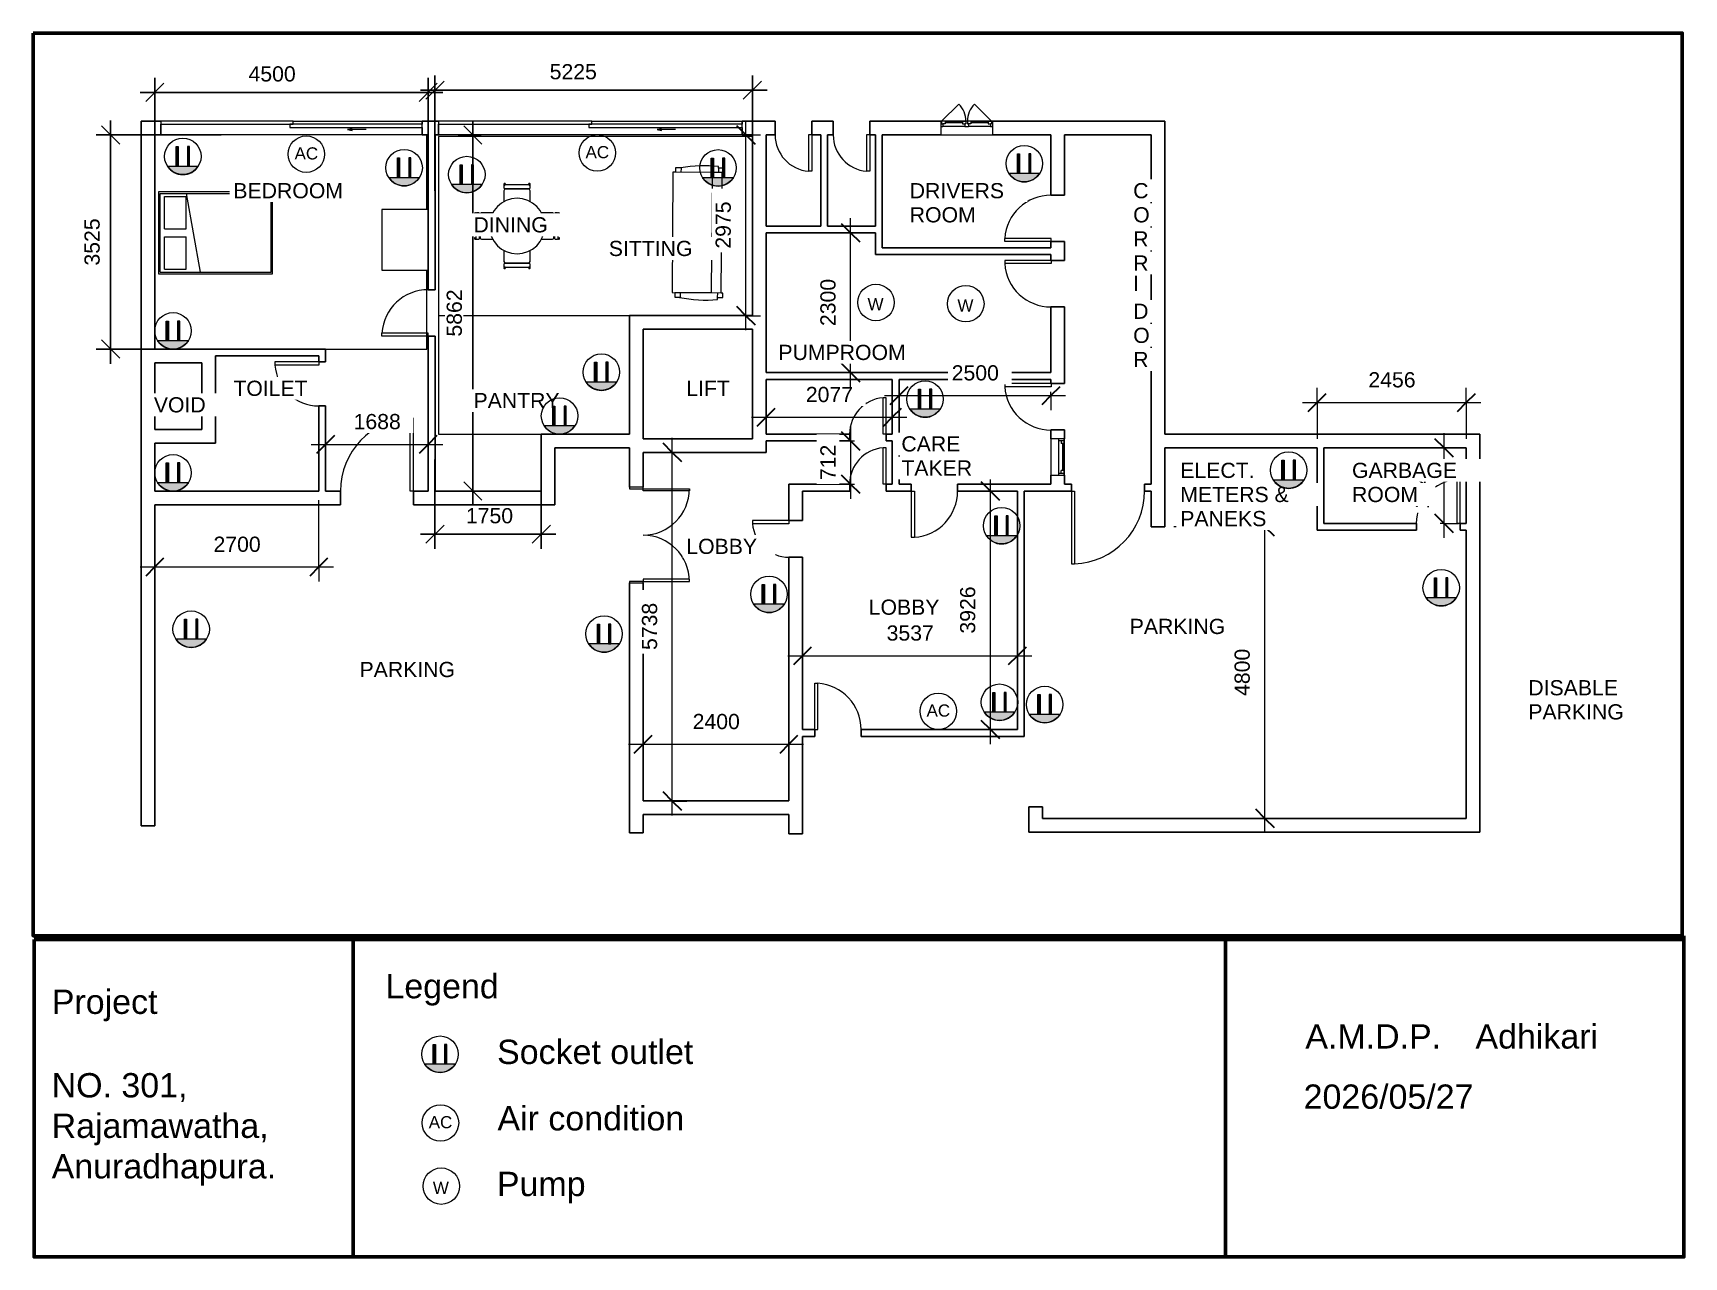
# Model space of a CAD drawing. Header units: millimetres. Extents: x -19198 to 7978, y -27973 to -7828.
import ezdxf

# ---------------------------------------------------------------- set-up
doc = ezdxf.new("R2010")
doc.units = ezdxf.units.MM
for name, color, linetype, lineweight in [('A-ANNO-DIMS', 211, 'Continuous', 9), ('A-ANNO-DIMS-100', 211, 'Continuous', 9), ('A-DETL-GENF', 92, 'Continuous', 9), ('A-DOOR', 31, 'Continuous', 9), ('A-DOOR-FRAM', 31, 'Continuous', 18), ('A-FLOR', 192, 'Continuous', 9), ('A-GLAZ', 151, 'Continuous', 9), ('A-WALL', 113, 'Continuous', 9), ('G-ANNO-TEXT', 231, 'Continuous', 9), ('I-FURN', 30, 'Continuous', 9), ('power', 7, 'Continuous', 9)]:
    doc.layers.add(name, color=color, linetype=linetype, lineweight=lineweight)
doc.layers.get('0').off()
doc.styles.add('Arial', font='arial.ttf', dxfattribs={"height": 450})
doc.styles.add('Arial_1', font='arial.ttf', dxfattribs={"height": 250})
doc.dimstyles.new('Diagonal_-_2_5mm_Arial', dxfattribs={"dimscale": 304.8, "dimtxt": 255.06485, "dimasz": 0.984252, "dimexe": 0.787402, "dimexo": 0.492126, "dimgap": 0.574147, "dimtad": 1, "dimdec": 0, "dimzin": 0, "dimdsep": 46, "dimtxsty": 'Arial_1', "dimblk1": 'OBLIQUE', "dimblk2": 'OBLIQUE', "dimsah": 1, "dimcen": 0.09, "dimdle": 0.787402, "dimazin": 0, "dimtfac": 1, "dimtdec": 4, "dimtix": 1, "dimtmove": 0, "dimatfit": 3, "dimfxl": 1, "dimtvp": 1, "dimtfill": 1, "dimtolj": 1, "dimtzin": 0, "dimarcsym": 2})

msp = doc.modelspace()

# ---------------------------------------------------------------- texts
at = {"layer": 'G-ANNO-TEXT', "color": 7, "char_height": 250, "attachment_point": 1, "style": 'Arial_1', "bg_fill": 3, "box_fill_scale": 1.25, "bg_fill_color": 256, "bg_fill_true_color": 13158600, "bg_fill_transparency": 0}
for s, insert, width in [('LIFT', (-8444.2, -13550), 873.839), ('ELECT.', (-313.3, -14901), 1483.122), ('PARKING', (-13823.2, -18178.4), 1899.999), ('DISABLE ', (5415.9, -18478.6), 1899.999)]:
    msp.add_mtext(s, dxfattribs=dict(at, insert=insert, width=width))
at = {"layer": 'power', "attachment_point": 1, "style": 'Arial'}
for s, width, insert, char_height in [('W', 765.232, (-3981.8, -12212.1), 200), ('Legend{\\fTimes New Roman|b0|i0|c0|p18;\\C250;\\c2039583; }', 5701.069, (-13396.4, -23315.6), 400), ('Project', 5701.069, (-18888.6, -23572.5), 400), ('\\pxi-3,l4,t4;A.M.D.P.^IAdhikari', 5701.069, (1345.2, -24142.4), 400), ('Socket outlet{\\fTimes New Roman|b0|i0|c0|p18;\\C250;\\c2039583; }', 5701.069, (-11558.9, -24396.8), 400), ('NO. 301,^JRajamawatha,^JAnuradhapura.', 5701.069, (-18891.3, -24946.6), 400), ('2026/05/27', 5701.069, (1717, -25133.9), 400), ('Air condition{\\fTimes New Roman|b0|i0|c0|p18;\\C250;\\c2039583; }', 5701.069, (-11553.1, -25490.6), 400), ('AC', 765.232, (-12684.1, -25654.7), 200), ('Pump', 5701.069, (-11561.3, -26570.7), 400), ('W', 765.232, (-12616.2, -26735.3), 200)]:
    msp.add_mtext_dynamic_manual_height_columns(s, width=width, gutter_width=1, heights=[0], dxfattribs=dict(at, insert=insert, char_height=char_height))

# ---------------------------------------------------------------- blocks, each defined once
blk = doc.blocks.new('M_Single-Flush - D 3a-394527-Ground floor')
at = {"layer": 'A-DOOR', "lineweight": 18}
for p, q in [((249, -112), (249, -712)), ((300, -112), (249, -112)), ((300, -112), (300, -712)), ((300, -712), (249, -712))]:
    blk.add_line(p, q, dxfattribs=at)
at = {"layer": 'A-DOOR'}
blk.add_arc((300, -112), 602, 180, 265.1377, dxfattribs=at)
blk = doc.blocks.new('M_Single-Flush - D 2-394560-Ground floor')
at = {"layer": 'A-DOOR', "lineweight": 18}
for p, q in [((330, -112), (330, -874)), ((381, -112), (330, -112)), ((381, -112), (381, -874)), ((381, -874), (330, -874))]:
    blk.add_line(p, q, dxfattribs=at)
at = {"layer": 'A-DOOR'}
blk.add_arc((381, -112), 764, 180, 266.1709, dxfattribs=at)
blk = doc.blocks.new('M_Single-Flush - D 2-396204-Ground floor')
at = {"layer": 'A-DOOR', "lineweight": 18}
for p, q in [((330, 112), (330, 874)), ((381, 874), (330, 874)), ((381, 112), (381, 874)), ((381, 112), (330, 112))]:
    blk.add_line(p, q, dxfattribs=at)
at = {"layer": 'A-DOOR'}
blk.add_arc((381, 112), 764, 93.8291, 180, dxfattribs=at)
blk = doc.blocks.new('M_Single-Flush - 0762 x 2032mm-373877-Ground floor')
at = {"layer": 'A-DOOR', "lineweight": 18}
for p, q in [((330, 56), (330, 818)), ((381, 818), (330, 818)), ((381, 56), (381, 818)), ((381, 56), (330, 56))]:
    blk.add_line(p, q, dxfattribs=at)
at = {"layer": 'A-DOOR'}
blk.add_arc((381, 56), 764, 93.8291, 180, dxfattribs=at)
blk = doc.blocks.new('M_Single-Flush - 0762 x 2032mm-374126-Ground floor')
at = {"layer": 'A-DOOR', "lineweight": 18}
for p, q in [((330, -56), (330, -818)), ((381, -56), (330, -56)), ((381, -56), (381, -818)), ((381, -818), (330, -818))]:
    blk.add_line(p, q, dxfattribs=at)
at = {"layer": 'A-DOOR'}
blk.add_arc((381, -56), 764, 180, 266.1709, dxfattribs=at)
blk = doc.blocks.new('M_Single-Flush - D 2-394276-Ground floor')
at = {"layer": 'A-DOOR', "lineweight": 18}
for p, q in [((330, -56), (330, -818)), ((381, -56), (330, -56)), ((381, -56), (381, -818)), ((381, -818), (330, -818))]:
    blk.add_line(p, q, dxfattribs=at)
at = {"layer": 'A-DOOR'}
blk.add_arc((381, -56), 764, 180, 266.1709, dxfattribs=at)
blk = doc.blocks.new('Door-Exterior-Double-Full Glass-Wood_Clad - 60_ x 80_-393961-Ground floor')
at = {"layer": 'A-DOOR', "lineweight": 18}
for p, q in [((-762, 109), (-762, 871)), ((-762, 871), (-727, 871)), ((-727, 871), (-727, 109)), ((762, 871), (727, 871)), ((727, 871), (727, 109)), ((762, 109), (762, 871)), ((-727, 109), (-762, 109)), ((727, 109), (762, 109))]:
    blk.add_line(p, q, dxfattribs=at)
at = {"layer": 'A-DOOR'}
for centre, start, end in [((-762, 109), 360, 90), ((762, 109), 90, 180)]:
    blk.add_arc(centre, 762, start, end, dxfattribs=at)
at = {"layer": 'A-DOOR-FRAM'}
for p, q in [((-762, 109), (-787, 109)), ((-787, 109), (-787, -116)), ((-762, -116), (-762, 109)), ((762, 109), (762, -116)), ((787, 109), (762, 109)), ((787, -116), (787, 109)), ((-787, -116), (-762, -116)), ((762, -116), (787, -116))]:
    blk.add_line(p, q, dxfattribs=at)
blk = doc.blocks.new('M_Single-Flush - D 3a-396549-Ground floor')
at = {"layer": 'A-DOOR', "lineweight": 18}
for p, q in [((249, 112), (249, 712)), ((300, 712), (249, 712)), ((300, 112), (300, 712)), ((300, 112), (249, 112))]:
    blk.add_line(p, q, dxfattribs=at)
at = {"layer": 'A-DOOR'}
blk.add_arc((300, 112), 602, 94.8623, 180, dxfattribs=at)
blk = doc.blocks.new('M_Single-Flush - D 3-394396-Ground floor')
at = {"layer": 'A-DOOR', "lineweight": 18}
for p, q in [((310, 56), (310, 778)), ((361, 778), (310, 778)), ((361, 56), (361, 778)), ((361, 56), (310, 56))]:
    blk.add_line(p, q, dxfattribs=at)
at = {"layer": 'A-DOOR'}
blk.add_arc((361, 56), 724, 94.0411, 180, dxfattribs=at)
blk = doc.blocks.new('M_Single-Flush - D 1a-396143-Ground floor')
at = {"layer": 'A-DOOR', "lineweight": 18}
for p, q in [((549, 56), (549, 1257)), ((600, 1257), (549, 1257)), ((600, 56), (600, 1257)), ((600, 56), (549, 56))]:
    blk.add_line(p, q, dxfattribs=at)
at = {"layer": 'A-DOOR'}
blk.add_arc((600, 56), 1202, 92.4324, 180, dxfattribs=at)
blk = doc.blocks.new('M_Single-Flush - D 3a-396685-Ground floor')
at = {"layer": 'A-DOOR', "lineweight": 18}
for p, q in [((249, 56), (249, 656)), ((300, 656), (249, 656)), ((300, 56), (300, 656)), ((300, 56), (249, 56))]:
    blk.add_line(p, q, dxfattribs=at)
at = {"layer": 'A-DOOR'}
blk.add_arc((300, 56), 602, 94.8623, 180, dxfattribs=at)
blk = doc.blocks.new('M_Single-Flush - D 1a-397045-Ground floor')
at = {"layer": 'A-DOOR', "lineweight": 18}
for p, q in [((549, 112), (549, 1313)), ((600, 1313), (549, 1313)), ((600, 112), (600, 1313)), ((600, 112), (549, 112))]:
    blk.add_line(p, q, dxfattribs=at)
at = {"layer": 'A-DOOR'}
blk.add_arc((600, 112), 1202, 92.4324, 180, dxfattribs=at)
blk = doc.blocks.new('Door-Double-Sliding - SD2-398929-Ground floor')
at = {"layer": 'A-DETL-GENF'}
blk.add_hatch(color=256, dxfattribs=at).paths.add_polyline_path([(999, 88), (999, 115), (923, 102)])
for p, q in [((999, 115), (923, 102)), ((1227, 102), (923, 102)), ((923, 102), (999, 88)), ((999, 88), (999, 115))]:
    blk.add_line(p, q, dxfattribs=at)
at = {"layer": 'A-DOOR', "lineweight": 18}
for p, q in [((25, 239), (-2150, 239)), ((-2150, 239), (-2150, 189)), ((-2150, 189), (25, 189)), ((2150, 189), (-25, 189)), ((-25, 189), (-25, 138)), ((-25, 138), (2150, 138)), ((25, 189), (25, 239)), ((2150, 138), (2150, 189))]:
    blk.add_line(p, q, dxfattribs=at)
blk = doc.blocks.new('Door-Double-Sliding - SD 2-399256-Ground floor')
at = {"layer": 'A-DETL-GENF'}
blk.add_hatch(color=256, dxfattribs=at).paths.add_polyline_path([(1174, 88), (1174, 115), (1098, 102)])
for p, q in [((1174, 115), (1098, 102)), ((1402, 102), (1098, 102)), ((1098, 102), (1174, 88)), ((1174, 88), (1174, 115))]:
    blk.add_line(p, q, dxfattribs=at)
at = {"layer": 'A-DOOR', "lineweight": 18}
for p, q in [((25, 239), (-2500, 239)), ((-2500, 239), (-2500, 189)), ((-2500, 189), (25, 189)), ((2500, 189), (-25, 189)), ((-25, 189), (-25, 138)), ((-25, 138), (2500, 138)), ((25, 189), (25, 239)), ((2500, 138), (2500, 189))]:
    blk.add_line(p, q, dxfattribs=at)
blk = doc.blocks.new('M_Window-Casement-Double - 850 x 900mm-403118-Ground floor')
at = {"layer": 'A-GLAZ'}
for p, q in [((-412, 113), (-130, 395)), ((412, 113), (130, 395)), ((0, 113), (-425, 113)), ((-32, 24), (-393, 24)), ((-355, 113), (-70, 113)), ((425, 113), (0, 113)), ((393, 24), (32, 24)), ((70, 113), (355, 113)), ((-425, -112), (0, -112)), ((0, -112), (425, -112))]:
    blk.add_line(p, q, dxfattribs=at)
at = {"layer": 'A-GLAZ', "lineweight": 18}
for p, q in [((-425, 113), (-425, -112)), ((-355, 113), (-425, 113)), ((-425, 24), (-393, 24)), ((-412, 113), (-412, 68)), ((-412, 68), (-393, 68)), ((-355, 68), (-393, 68)), ((-393, 68), (-393, 24)), ((-355, 113), (-355, 68)), ((-355, 90), (-70, 90)), ((-70, 113), (0, 113)), ((-70, 113), (-70, 68)), ((-70, 68), (-32, 68)), ((-32, 68), (-32, 24)), ((-13, 68), (-32, 68)), ((-32, 24), (0, 24)), ((-13, 113), (-13, 68)), ((70, 113), (0, 113)), ((0, 24), (32, 24)), ((13, 113), (13, 68)), ((13, 68), (32, 68)), ((70, 68), (32, 68)), ((32, 68), (32, 24)), ((70, 113), (70, 68)), ((70, 90), (355, 90)), ((355, 113), (425, 113)), ((355, 113), (355, 68)), ((355, 68), (393, 68)), ((393, 68), (393, 24)), ((412, 68), (393, 68)), ((393, 24), (425, 24)), ((412, 113), (412, 68)), ((425, 113), (425, -112))]:
    blk.add_line(p, q, dxfattribs=at)
at = {"layer": 'A-GLAZ'}
for centre, start, end in [((-412, 113), 360, 45), ((412, 113), 135, 180)]:
    blk.add_arc(centre, 400, start, end, dxfattribs=at)
blk = doc.blocks.new('M_Window-Double-Hung - 600 x 1100mm-399633-Ground floor')
at = {"layer": 'A-GLAZ', "lineweight": 18}
for p, q in [((-300, 112.5), (-300, -112.5)), ((-300, 99.8), (-223.8, 99.8)), ((-300, 10.9), (-268.25, 10.9)), ((-268.25, 99.8), (-268.25, 10.9)), ((-268.25, 55.35), (-223.8, 55.35)), ((-223.8, 99.8), (-223.8, 55.35)), ((-223.8, 77.575), (223.8, 77.575)), ((223.8, 99.8), (300, 99.8)), ((223.8, 99.8), (223.8, 55.35)), ((268.25, 55.35), (223.8, 55.35)), ((268.25, 99.8), (268.25, 10.9)), ((268.25, 10.9), (300, 10.9)), ((300, -112.5), (300, 112.5))]:
    blk.add_line(p, q, dxfattribs=at)
at = {"layer": 'A-GLAZ'}
for p, q in [((300, 112.5), (-300, 112.5)), ((-268.25, 10.9), (268.25, 10.9)), ((-223.8, 99.8), (223.8, 99.8)), ((-300, -112.5), (300, -112.5))]:
    blk.add_line(p, q, dxfattribs=at)
blk = doc.blocks.new('Bed-Box - Double 53_ x 74_-400364-Ground floor')
at = {"layer": 'I-FURN'}
for p, q in [((1012, 705), (-334, 705)), ((-334, 705), (-334, -1174)), ((-309, 680), (-309, -1149)), ((-309, 680), (987, 680)), ((-258, 604), (-258, 248)), ((-258, 604), (276, 604)), ((276, 604), (276, 248)), ((403, 604), (403, 248)), ((403, 604), (936, 604)), ((936, 604), (936, 248)), ((987, 680), (987, -1149)), ((1012, -1174), (1012, 705)), ((987, 248), (-309, 20)), ((-258, 248), (276, 248)), ((403, 248), (936, 248)), ((-334, -1174), (1012, -1174)), ((-309, -1149), (987, -1149))]:
    blk.add_line(p, q, dxfattribs=at)
blk = doc.blocks.new('Desk - 60_ x 30_-402242-Ground floor')
at = {"layer": 'I-FURN'}
for p, q in [((262, 762), (262, 0)), ((1262, 0), (1262, 762)), ((262, 0), (1262, 0))]:
    blk.add_line(p, q, dxfattribs=at)
blk = doc.blocks.new('Table-Dining Round w Chairs - 36_ Diameter-404323-Ground floor')
at = {"layer": 'I-FURN'}
for start, end in [(90, 270), (270, 90)]:
    blk.add_arc((104, -185), 457, start, end, dxfattribs=at)
blk = doc.blocks.new('Chair-Breuer - Chair-Breuer-404285-Ground floor')
at = {"layer": 'I-FURN'}
for p, q in [((-216, 53), (-216, -127)), ((216, -127), (216, 53)), ((-216, -174), (-216, -211)), ((203, -161), (-203, -161)), ((-203, -224), (203, -224)), ((-190, -152), (190, -152)), ((216, -211), (216, -174))]:
    blk.add_line(p, q, dxfattribs=at)
for centre, radius, start, end in [((-190, -127), 25.4, 180, 270), ((-203, -174), 12.7, 90, 180), ((-203, -211), 12.7, 180, 270), ((190, -127), 25.4, 270, 360), ((203, -174), 12.7, 0, 90), ((203, -211), 12.7, 270, 0)]:
    blk.add_arc(centre, radius, start, end, dxfattribs=at)
for points in [[(-203, -220), (-205, -220), (-207, -221), (-209, -222), (-212, -223), (-215, -227), (-217, -231), (-216, -237), (-214, -241), (-211, -244), (-207, -245), (-205, -246), (-203, -246)], [(-203, -246), (-202, -246), (-200, -245), (-198, -244), (-195, -243), (-192, -239), (-190, -235), (-191, -229), (-193, -225), (-196, -222), (-200, -221), (-202, -220), (-203, -220)], [(204, -220), (203, -220), (201, -221), (198, -222), (195, -223), (192, -227), (191, -231), (191, -237), (194, -241), (196, -244), (200, -245), (202, -246), (204, -246)], [(204, -246), (205, -246), (207, -245), (210, -244), (212, -243), (215, -239), (217, -235), (216, -229), (214, -225), (211, -222), (208, -221), (205, -220), (204, -220)]]:
    blk.add_open_spline(points, degree=3, knots=[0, 0, 0, 0, 0.076923, 0.153846, 0.230769, 0.307692, 0.461538, 0.615385, 0.711538, 0.807692, 0.903846, 1, 1, 1, 1], dxfattribs=at)
blk = doc.blocks.new('Chair-Breuer - Chair-Breuer-V1-Ground floor')
at = {"layer": 'I-FURN'}
for p, q in [((-216, 54), (-216, -127)), ((216, -127), (216, 54)), ((-216, -174), (-216, -211)), ((203, -161), (-203, -161)), ((-203, -224), (203, -224)), ((-190, -152), (190, -152)), ((216, -211), (216, -174))]:
    blk.add_line(p, q, dxfattribs=at)
for centre, radius, start, end in [((-190, -127), 25.4, 180, 270), ((-203, -174), 12.7, 90, 180), ((-203, -211), 12.7, 180, 270), ((190, -127), 25.4, 270, 360), ((203, -174), 12.7, 0, 90), ((203, -211), 12.7, 270, 0)]:
    blk.add_arc(centre, radius, start, end, dxfattribs=at)
for points in [[(-203, -220), (-205, -220), (-207, -221), (-209, -222), (-212, -223), (-215, -227), (-217, -231), (-216, -237), (-214, -241), (-211, -244), (-207, -245), (-205, -246), (-203, -246)], [(-203, -246), (-202, -246), (-200, -245), (-198, -244), (-195, -243), (-192, -239), (-190, -235), (-191, -229), (-193, -225), (-196, -222), (-200, -221), (-202, -220), (-203, -220)], [(204, -220), (203, -220), (201, -221), (198, -222), (195, -223), (192, -227), (191, -231), (191, -237), (194, -241), (196, -244), (200, -245), (202, -246), (204, -246)], [(204, -246), (205, -246), (207, -245), (210, -244), (212, -243), (215, -239), (217, -235), (216, -229), (214, -225), (211, -222), (208, -221), (205, -220), (204, -220)]]:
    blk.add_open_spline(points, degree=3, knots=[0, 0, 0, 0, 0.076923, 0.153846, 0.230769, 0.307692, 0.461538, 0.615385, 0.711538, 0.807692, 0.903846, 1, 1, 1, 1], dxfattribs=at)
blk = doc.blocks.new('Chair-Breuer - Chair-Breuer-V2-Ground floor')
at = {"layer": 'I-FURN'}
for p, q in [((-216, 52), (-216, -127)), ((216, -127), (216, 52)), ((-216, -174), (-216, -211)), ((203, -161), (-203, -161)), ((-203, -224), (203, -224)), ((-190, -152), (190, -152)), ((216, -211), (216, -174))]:
    blk.add_line(p, q, dxfattribs=at)
for centre, radius, start, end in [((-190, -127), 25.4, 180, 270), ((-203, -174), 12.7, 90, 180), ((-203, -211), 12.7, 180, 270), ((190, -127), 25.4, 270, 360), ((203, -174), 12.7, 0, 90), ((203, -211), 12.7, 270, 0)]:
    blk.add_arc(centre, radius, start, end, dxfattribs=at)
for points in [[(-203, -220), (-205, -220), (-207, -221), (-209, -222), (-212, -223), (-215, -227), (-217, -231), (-216, -237), (-214, -241), (-211, -244), (-207, -245), (-205, -246), (-203, -246)], [(-203, -246), (-202, -246), (-200, -245), (-198, -244), (-195, -243), (-192, -239), (-190, -235), (-191, -229), (-193, -225), (-196, -222), (-200, -221), (-202, -220), (-203, -220)], [(204, -220), (203, -220), (201, -221), (198, -222), (195, -223), (192, -227), (191, -231), (191, -237), (194, -241), (196, -244), (200, -245), (202, -246), (204, -246)], [(204, -246), (205, -246), (207, -245), (210, -244), (212, -243), (215, -239), (217, -235), (216, -229), (214, -225), (211, -222), (208, -221), (205, -220), (204, -220)]]:
    blk.add_open_spline(points, degree=3, knots=[0, 0, 0, 0, 0.076923, 0.153846, 0.230769, 0.307692, 0.461538, 0.615385, 0.711538, 0.807692, 0.903846, 1, 1, 1, 1], dxfattribs=at)
blk = doc.blocks.new('Sofa-Pensi - 84_-405083-Ground floor')
at = {"layer": 'I-FURN'}
for p, q in [((-788, 609), (-814, 609)), ((-788, 696), (-788, 609)), ((-712, 696), (-788, 696)), ((-788, 609), (-712, 609)), ((-712, 668), (-712, 696)), ((1269, 668), (-712, 668)), ((-712, 668), (-712, 502)), ((-712, 668), (-712, -98)), ((1345, 696), (1269, 696)), ((1269, 696), (1269, 668)), ((1269, 668), (1269, 502)), ((1345, 609), (1269, 609)), ((1345, 609), (1345, 696)), ((1378, 609), (1345, 609)), ((-712, 502), (1269, 502)), ((-712, 502), (-712, -98)), ((-712, 502), (1269, 502)), ((1269, 502), (1269, -98)), ((-788, -9), (-788, -98)), ((-788, -9), (-712, -9)), ((-788, -98), (-712, -98)), ((-712, -98), (-712, -142)), ((-712, -142), (1269, -142)), ((1269, -9), (1345, -9)), ((1269, -142), (1269, -98)), ((1269, -98), (1345, -98)), ((1345, -98), (1345, -20))]:
    blk.add_line(p, q, dxfattribs=at)
for centre, radius, start, end in [((1380, 389), 2204, 174.2862, 190.4202), ((-821, 407), 2209, 348.8441, 5.2461)]:
    blk.add_arc(centre, radius, start, end, dxfattribs=at)
blk = doc.blocks.new('_Oblique')
at = {"color": 0, "linetype": 'ByBlock', "lineweight": -2}
blk.add_line((-0.5, -0.5), (0.5, 0.5), dxfattribs=at)
blk = doc.blocks.new('DIMBLOCK1-Ground floor')
at = {"layer": 'A-ANNO-DIMS', "color": 0, "lineweight": -2, "transparency": 16777216}
for p, q in [((-16103, -9505), (-18161, -9505)), ((-17921, -13270), (-17921, -9265)), ((-16103, -13030), (-18161, -13030))]:
    blk.add_line(p, q, dxfattribs=at)
at = {"layer": 'Defpoints', "color": 0, "transparency": 16777216}
for p in [(-17921, -9505), (-15953, -9505), (-15953, -13030)]:
    blk.add_point(p, dxfattribs=at)
at = {"layer": 'A-ANNO-DIMS', "color": 0, "lineweight": -2, "transparency": 16777216, "xscale": 299.9999999999999, "yscale": 299.9999999999999, "zscale": 299.9999999999999}
for p, rotation in [((-17921, -9505), 90), ((-17921, -13030), 270)]:
    blk.add_blockref('_Oblique', p, dxfattribs=dict(at, rotation=rotation))
at = {"layer": 'A-ANNO-DIMS', "color": 0, "transparency": 16777216, "insert": (-18224, -11267), "char_height": 250, "width": 922.94, "attachment_point": 5, "rotation": 90, "style": 'Arial_1', "bg_fill": 3, "box_fill_scale": 1.1, "bg_fill_color": 256, "bg_fill_true_color": 13158600, "bg_fill_transparency": 0}
blk.add_mtext('\\A1;3525', dxfattribs=at)
blk = doc.blocks.new('DIMBLOCK2-Ground floor')
at = {"layer": 'A-ANNO-DIMS', "color": 0, "lineweight": -2, "transparency": 16777216}
for p, q in [((-17193, -11427), (-17193, -8565)), ((-12693, -11427), (-12693, -8565)), ((-17433, -8805), (-12453, -8805))]:
    blk.add_line(p, q, dxfattribs=at)
at = {"layer": 'Defpoints', "color": 0, "transparency": 16777216}
for p in [(-12693, -8805), (-17193, -11577), (-12693, -11577)]:
    blk.add_point(p, dxfattribs=at)
at = {"layer": 'A-ANNO-DIMS', "color": 0, "lineweight": -2, "transparency": 16777216, "xscale": 299.9999999999999, "yscale": 299.9999999999999, "zscale": 299.9999999999999, "rotation": 180}
blk.add_blockref('_Oblique', (-17193, -8805), dxfattribs=at)
at = {"layer": 'A-ANNO-DIMS', "color": 0, "lineweight": -2, "transparency": 16777216, "xscale": 299.9999999999999, "yscale": 299.9999999999999, "zscale": 299.9999999999999}
blk.add_blockref('_Oblique', (-12693, -8805), dxfattribs=at)
at = {"layer": 'A-ANNO-DIMS', "color": 0, "transparency": 16777216, "insert": (-15262, -8502), "char_height": 250, "width": 922.94, "attachment_point": 5, "style": 'Arial_1', "bg_fill": 3, "box_fill_scale": 1.1, "bg_fill_color": 256, "bg_fill_true_color": 13158600, "bg_fill_transparency": 0}
blk.add_mtext('\\A1;4500', dxfattribs=at)
blk = doc.blocks.new('DIMBLOCK3-Ground floor')
at = {"layer": 'A-ANNO-DIMS', "color": 0, "lineweight": -2, "transparency": 16777216}
for p, q in [((-12581, -10427), (-12581, -8529)), ((-7356, -10427), (-7356, -8529)), ((-12821, -8769), (-7116, -8769))]:
    blk.add_line(p, q, dxfattribs=at)
at = {"layer": 'Defpoints', "color": 0, "transparency": 16777216}
for p in [(-7356, -8769), (-12581, -10577), (-7356, -10577)]:
    blk.add_point(p, dxfattribs=at)
at = {"layer": 'A-ANNO-DIMS', "color": 0, "lineweight": -2, "transparency": 16777216, "xscale": 299.9999999999999, "yscale": 299.9999999999999, "zscale": 299.9999999999999, "rotation": 180}
blk.add_blockref('_Oblique', (-12581, -8769), dxfattribs=at)
at = {"layer": 'A-ANNO-DIMS', "color": 0, "lineweight": -2, "transparency": 16777216, "xscale": 299.9999999999999, "yscale": 299.9999999999999, "zscale": 299.9999999999999}
blk.add_blockref('_Oblique', (-7356, -8769), dxfattribs=at)
at = {"layer": 'A-ANNO-DIMS', "color": 0, "transparency": 16777216, "insert": (-10305, -8466), "char_height": 250, "width": 922.94, "attachment_point": 5, "style": 'Arial_1', "bg_fill": 3, "box_fill_scale": 1.1, "bg_fill_color": 256, "bg_fill_true_color": 13158600, "bg_fill_transparency": 0}
blk.add_mtext('\\A1;5225', dxfattribs=at)
blk = doc.blocks.new('DIMBLOCK4-Ground floor')
at = {"layer": 'A-ANNO-DIMS-100', "transparency": 16777216}
for p, q in [((-14621, -14598), (-12453, -14598)), ((-14381, -14598), (-14381, -14535)), ((-14381, -14598), (-14381, -14838)), ((-12693, -14598), (-12693, -14535)), ((-12693, -14598), (-12693, -14838))]:
    blk.add_line(p, q, dxfattribs=at)
at = {"layer": 'A-ANNO-DIMS-100', "lineweight": 35, "transparency": 16777216}
for p, q in [((-14381, -14598), (-14531, -14748)), ((-14381, -14598), (-14231, -14448)), ((-12693, -14598), (-12843, -14748)), ((-12693, -14598), (-12543, -14448))]:
    blk.add_line(p, q, dxfattribs=at)
at = {"layer": 'A-ANNO-DIMS-100', "color": 0, "transparency": 16777216, "insert": (-13921, -14098), "char_height": 250, "width": 922.94, "attachment_point": 1, "line_spacing_factor": 0.941778, "style": 'Arial_1', "bg_fill": 3, "box_fill_scale": 1.25, "bg_fill_color": 256, "bg_fill_true_color": 13158600, "bg_fill_transparency": 0}
blk.add_mtext('1688', dxfattribs=at)
blk = doc.blocks.new('DIMBLOCK5-Ground floor')
at = {"layer": 'A-ANNO-DIMS', "color": 0, "lineweight": -2, "transparency": 16777216}
for p, q in [((-12581, -14847), (-12581, -16317)), ((-10831, -14847), (-10831, -16317)), ((-12821, -16077), (-10591, -16077))]:
    blk.add_line(p, q, dxfattribs=at)
at = {"layer": 'Defpoints', "color": 0, "transparency": 16777216}
for p in [(-12581, -14697), (-10831, -14697), (-10831, -16077)]:
    blk.add_point(p, dxfattribs=at)
at = {"layer": 'A-ANNO-DIMS', "color": 0, "lineweight": -2, "transparency": 16777216, "xscale": 299.9999999999999, "yscale": 299.9999999999999, "zscale": 299.9999999999999, "rotation": 180}
blk.add_blockref('_Oblique', (-12581, -16077), dxfattribs=at)
at = {"layer": 'A-ANNO-DIMS', "color": 0, "lineweight": -2, "transparency": 16777216, "xscale": 299.9999999999999, "yscale": 299.9999999999999, "zscale": 299.9999999999999}
blk.add_blockref('_Oblique', (-10831, -16077), dxfattribs=at)
at = {"layer": 'A-ANNO-DIMS', "color": 0, "transparency": 16777216, "insert": (-11684, -15774), "char_height": 250, "width": 922.94, "attachment_point": 5, "style": 'Arial_1', "bg_fill": 3, "box_fill_scale": 1.1, "bg_fill_color": 256, "bg_fill_true_color": 13158600, "bg_fill_transparency": 0}
blk.add_mtext('\\A1;1750', dxfattribs=at)
blk = doc.blocks.new('DIMBLOCK6-Ground floor')
at = {"layer": 'A-ANNO-DIMS-100', "lineweight": 35, "transparency": 16777216}
for p, q in [((-7463, -9505), (-7613, -9355)), ((-7463, -9505), (-7313, -9655)), ((-7463, -12480), (-7613, -12330)), ((-7463, -12480), (-7313, -12630))]:
    blk.add_line(p, q, dxfattribs=at)
at = {"layer": 'A-ANNO-DIMS-100', "transparency": 16777216}
for p, q in [((-7463, -9505), (-7525, -9505)), ((-7463, -12720), (-7463, -9265)), ((-7463, -9505), (-7223, -9505)), ((-7463, -12480), (-7525, -12480)), ((-7463, -12480), (-7223, -12480))]:
    blk.add_line(p, q, dxfattribs=at)
at = {"layer": 'A-ANNO-DIMS-100', "color": 0, "transparency": 16777216, "insert": (-7962, -11377), "char_height": 250, "width": 922.94, "attachment_point": 1, "rotation": 90, "line_spacing_factor": 0.941778, "style": 'Arial_1', "bg_fill": 3, "box_fill_scale": 1.25, "bg_fill_color": 256, "bg_fill_true_color": 13158600, "bg_fill_transparency": 0}
blk.add_mtext('2975', dxfattribs=at)
blk = doc.blocks.new('DIMBLOCK7-Ground floor')
at = {"layer": 'A-ANNO-DIMS-100', "transparency": 16777216}
for p, q in [((-14493, -16616), (-14493, -15517)), ((-17193, -16616), (-17193, -16554)), ((-17433, -16616), (-14253, -16616)), ((-17193, -16616), (-17193, -16856)), ((-14493, -16616), (-14493, -16856))]:
    blk.add_line(p, q, dxfattribs=at)
at = {"layer": 'A-ANNO-DIMS-100', "lineweight": 35, "transparency": 16777216}
for p, q in [((-17193, -16616), (-17043, -16466)), ((-14493, -16616), (-14343, -16466)), ((-17193, -16616), (-17343, -16766)), ((-14493, -16616), (-14643, -16766))]:
    blk.add_line(p, q, dxfattribs=at)
at = {"layer": 'A-ANNO-DIMS-100', "color": 0, "transparency": 16777216, "insert": (-16227, -16117), "char_height": 250, "width": 922.94, "attachment_point": 1, "line_spacing_factor": 0.941778, "style": 'Arial_1', "bg_fill": 3, "box_fill_scale": 1.25, "bg_fill_color": 256, "bg_fill_true_color": 13158600, "bg_fill_transparency": 0}
blk.add_mtext('2700', dxfattribs=at)
blk = doc.blocks.new('DIMBLOCK8-Ground floor')
at = {"layer": 'A-ANNO-DIMS', "color": 0, "lineweight": -2, "transparency": 16777216}
for p, q in [((-11822, -9505), (-12199, -9505)), ((-11959, -15607), (-11959, -9265)), ((-11822, -15367), (-12199, -15367))]:
    blk.add_line(p, q, dxfattribs=at)
at = {"layer": 'Defpoints', "color": 0, "transparency": 16777216}
for p in [(-11959, -9505), (-11672, -9505), (-11672, -15367)]:
    blk.add_point(p, dxfattribs=at)
at = {"layer": 'A-ANNO-DIMS', "color": 0, "lineweight": -2, "transparency": 16777216, "xscale": 299.9999999999999, "yscale": 299.9999999999999, "zscale": 299.9999999999999}
for p, rotation in [((-11959, -9505), 90), ((-11959, -15367), 270)]:
    blk.add_blockref('_Oblique', p, dxfattribs=dict(at, rotation=rotation))
at = {"layer": 'A-ANNO-DIMS', "color": 0, "transparency": 16777216, "insert": (-12262, -12436), "char_height": 250, "width": 922.94, "attachment_point": 5, "rotation": 90, "style": 'Arial_1', "bg_fill": 3, "box_fill_scale": 1.1, "bg_fill_color": 256, "bg_fill_true_color": 13158600, "bg_fill_transparency": 0}
blk.add_mtext('\\A1;5862', dxfattribs=at)
blk = doc.blocks.new('DIMBLOCK9-Ground floor')
at = {"layer": 'A-ANNO-DIMS-100', "lineweight": 35, "transparency": 16777216}
for p, q in [((-7131, -14152), (-6981, -14002)), ((-5054, -14152), (-4904, -14002)), ((-7131, -14152), (-7281, -14302)), ((-5054, -14152), (-5204, -14302))]:
    blk.add_line(p, q, dxfattribs=at)
at = {"layer": 'A-ANNO-DIMS-100', "transparency": 16777216}
for p, q in [((-7131, -14152), (-7131, -14090)), ((-5054, -14152), (-5054, -14090)), ((-7371, -14152), (-4814, -14152)), ((-7131, -14152), (-7131, -14392)), ((-5054, -14152), (-5054, -14392))]:
    blk.add_line(p, q, dxfattribs=at)
at = {"layer": 'A-ANNO-DIMS-100', "color": 0, "transparency": 16777216, "insert": (-6477, -13652), "char_height": 250, "width": 922.94, "attachment_point": 1, "line_spacing_factor": 0.941778, "style": 'Arial_1', "bg_fill": 3, "box_fill_scale": 1.25, "bg_fill_color": 256, "bg_fill_true_color": 13158600, "bg_fill_transparency": 0}
blk.add_mtext('2077', dxfattribs=at)
blk = doc.blocks.new('DIMBLOCK10-Ground floor')
at = {"layer": 'A-ANNO-DIMS-100', "lineweight": 35, "transparency": 16777216}
for p, q in [((-5739, -11117), (-5889, -10967)), ((-5739, -11117), (-5589, -11267)), ((-5739, -13417), (-5889, -13267)), ((-5739, -13417), (-5589, -13567))]:
    blk.add_line(p, q, dxfattribs=at)
at = {"layer": 'A-ANNO-DIMS-100', "transparency": 16777216}
for p, q in [((-5739, -11117), (-5801, -11117)), ((-5739, -13657), (-5739, -10877)), ((-5739, -11117), (-5499, -11117)), ((-5739, -13417), (-5801, -13417)), ((-5739, -13417), (-5499, -13417))]:
    blk.add_line(p, q, dxfattribs=at)
at = {"layer": 'A-ANNO-DIMS-100', "color": 0, "transparency": 16777216, "insert": (-6238, -12651), "char_height": 250, "width": 922.94, "attachment_point": 1, "rotation": 90, "line_spacing_factor": 0.941778, "style": 'Arial_1', "bg_fill": 3, "box_fill_scale": 1.25, "bg_fill_color": 256, "bg_fill_true_color": 13158600, "bg_fill_transparency": 0}
blk.add_mtext('2300', dxfattribs=at)
blk = doc.blocks.new('DIMBLOCK11-Ground floor')
at = {"layer": 'A-ANNO-DIMS-100', "transparency": 16777216}
for p, q in [((-5182, -13795), (-2202, -13795)), ((-4942, -13795), (-4942, -13733)), ((-4942, -13795), (-4942, -14035)), ((-2442, -13795), (-2442, -13733)), ((-2442, -13795), (-2442, -14035))]:
    blk.add_line(p, q, dxfattribs=at)
at = {"layer": 'A-ANNO-DIMS-100', "lineweight": 35, "transparency": 16777216}
for p, q in [((-4942, -13795), (-5092, -13945)), ((-4942, -13795), (-4792, -13645)), ((-2442, -13795), (-2592, -13945)), ((-2442, -13795), (-2292, -13645))]:
    blk.add_line(p, q, dxfattribs=at)
at = {"layer": 'A-ANNO-DIMS-100', "color": 0, "transparency": 16777216, "insert": (-4076, -13296), "char_height": 250, "width": 922.94, "attachment_point": 1, "line_spacing_factor": 0.941778, "style": 'Arial_1', "bg_fill": 3, "box_fill_scale": 1.25, "bg_fill_color": 256, "bg_fill_true_color": 13158600, "bg_fill_transparency": 0}
blk.add_mtext('2500', dxfattribs=at)
blk = doc.blocks.new('DIMBLOCK13-Ground floor')
at = {"layer": 'A-ANNO-DIMS-100', "transparency": 16777216}
for p, q in [((1080, -20994), (1080, -15714)), ((1080, -15954), (-417, -15954)), ((1080, -15954), (1320, -15954)), ((1080, -20754), (1017, -20754)), ((1080, -20754), (1320, -20754))]:
    blk.add_line(p, q, dxfattribs=at)
at = {"layer": 'A-ANNO-DIMS-100', "lineweight": 35, "transparency": 16777216}
for p, q in [((1080, -15954), (930, -15804)), ((1080, -15954), (1230, -16104)), ((1080, -20754), (930, -20604)), ((1080, -20754), (1230, -20904))]:
    blk.add_line(p, q, dxfattribs=at)
at = {"layer": 'A-ANNO-DIMS-100', "color": 0, "transparency": 16777216, "insert": (580, -18739), "char_height": 250, "width": 922.94, "attachment_point": 1, "rotation": 90, "line_spacing_factor": 0.941778, "style": 'Arial_1', "bg_fill": 3, "box_fill_scale": 1.25, "bg_fill_color": 256, "bg_fill_true_color": 13158600, "bg_fill_transparency": 0}
blk.add_mtext('4800', dxfattribs=at)
blk = doc.blocks.new('DIMBLOCK14-Ground floor')
at = {"layer": 'A-ANNO-DIMS-100', "transparency": 16777216}
for p, q in [((-9396, -19534), (-6516, -19534)), ((-9156, -19534), (-9156, -19472)), ((-9156, -19534), (-9156, -19774)), ((-6756, -19534), (-6756, -19472)), ((-6756, -19534), (-6756, -19774))]:
    blk.add_line(p, q, dxfattribs=at)
at = {"layer": 'A-ANNO-DIMS-100', "lineweight": 35, "transparency": 16777216}
for p, q in [((-9156, -19534), (-9306, -19684)), ((-9156, -19534), (-9006, -19384)), ((-6756, -19534), (-6906, -19684)), ((-6756, -19534), (-6606, -19384))]:
    blk.add_line(p, q, dxfattribs=at)
at = {"layer": 'A-ANNO-DIMS-100', "color": 0, "transparency": 16777216, "insert": (-8340, -19035), "char_height": 250, "width": 922.94, "attachment_point": 1, "line_spacing_factor": 0.941778, "style": 'Arial_1', "bg_fill": 3, "box_fill_scale": 1.25, "bg_fill_color": 256, "bg_fill_true_color": 13158600, "bg_fill_transparency": 0}
blk.add_mtext('2400', dxfattribs=at)
blk = doc.blocks.new('DIMBLOCK15-Ground floor')
at = {"layer": 'A-ANNO-DIMS-100', "lineweight": 35, "transparency": 16777216}
for p, q in [((-8676, -14730), (-8826, -14580)), ((-8676, -14730), (-8526, -14880)), ((-8676, -20468), (-8826, -20318)), ((-8676, -20468), (-8526, -20618))]:
    blk.add_line(p, q, dxfattribs=at)
at = {"layer": 'A-ANNO-DIMS-100', "transparency": 16777216}
for p, q in [((-8676, -20708), (-8676, -14490)), ((-8676, -14730), (-8738, -14730)), ((-8676, -14730), (-8436, -14730)), ((-8676, -20468), (-8738, -20468)), ((-8676, -20468), (-8436, -20468))]:
    blk.add_line(p, q, dxfattribs=at)
at = {"layer": 'A-ANNO-DIMS-100', "color": 0, "transparency": 16777216, "insert": (-9175, -17983), "char_height": 250, "width": 922.94, "attachment_point": 1, "rotation": 90, "line_spacing_factor": 0.941778, "style": 'Arial_1', "bg_fill": 3, "box_fill_scale": 1.25, "bg_fill_color": 256, "bg_fill_true_color": 13158600, "bg_fill_transparency": 0}
blk.add_mtext('5738', dxfattribs=at)
blk = doc.blocks.new('DIMBLOCK16-Ground floor')
at = {"layer": 'A-ANNO-DIMS-100', "lineweight": 35, "transparency": 16777216}
for p, q in [((-6531, -18078), (-6381, -17928)), ((-2994, -18078), (-2844, -17928)), ((-6531, -18078), (-6681, -18228)), ((-2994, -18078), (-3144, -18228))]:
    blk.add_line(p, q, dxfattribs=at)
at = {"layer": 'A-ANNO-DIMS-100', "transparency": 16777216}
for p, q in [((-6771, -18078), (-2754, -18078)), ((-6531, -18078), (-6531, -18015)), ((-6531, -18078), (-6531, -18318)), ((-2994, -18078), (-2994, -18015)), ((-2994, -18078), (-2994, -18318))]:
    blk.add_line(p, q, dxfattribs=at)
at = {"layer": 'A-ANNO-DIMS-100', "color": 0, "transparency": 16777216, "insert": (-5147, -17578), "char_height": 250, "width": 922.94, "attachment_point": 1, "line_spacing_factor": 0.941778, "style": 'Arial_1', "bg_fill": 3, "box_fill_scale": 1.25, "bg_fill_color": 256, "bg_fill_true_color": 13158600, "bg_fill_transparency": 0}
blk.add_mtext('3537', dxfattribs=at)
blk = doc.blocks.new('DIMBLOCK17-Ground floor')
at = {"layer": 'A-ANNO-DIMS-100', "lineweight": 35, "transparency": 16777216}
for p, q in [((-3439, -15366), (-3589, -15216)), ((-3439, -15366), (-3289, -15516)), ((-3439, -19292), (-3589, -19142)), ((-3439, -19292), (-3289, -19442))]:
    blk.add_line(p, q, dxfattribs=at)
at = {"layer": 'A-ANNO-DIMS-100', "transparency": 16777216}
for p, q in [((-3439, -19532), (-3439, -15126)), ((-3439, -15366), (-3501, -15366)), ((-3439, -15366), (-3199, -15366)), ((-3439, -19292), (-3501, -19292)), ((-3439, -19292), (-3199, -19292))]:
    blk.add_line(p, q, dxfattribs=at)
at = {"layer": 'A-ANNO-DIMS-100', "color": 0, "transparency": 16777216, "insert": (-3938, -17713), "char_height": 250, "width": 922.94, "attachment_point": 1, "rotation": 90, "line_spacing_factor": 0.941778, "style": 'Arial_1', "bg_fill": 3, "box_fill_scale": 1.25, "bg_fill_color": 256, "bg_fill_true_color": 13158600, "bg_fill_transparency": 0}
blk.add_mtext('3926', dxfattribs=at)
blk = doc.blocks.new('DIMBLOCK18-Ground floor')
at = {"layer": 'A-ANNO-DIMS-100', "transparency": 16777216}
for p, q in [((1939, -13910), (1939, -13670)), ((4395, -13910), (4395, -13670)), ((1699, -13910), (4635, -13910)), ((1939, -13910), (1939, -14505)), ((4395, -13910), (4395, -14505))]:
    blk.add_line(p, q, dxfattribs=at)
at = {"layer": 'A-ANNO-DIMS-100', "lineweight": 35, "transparency": 16777216}
for p, q in [((1939, -13910), (2089, -13760)), ((4395, -13910), (4545, -13760)), ((1939, -13910), (1789, -14060)), ((4395, -13910), (4245, -14060))]:
    blk.add_line(p, q, dxfattribs=at)
at = {"layer": 'A-ANNO-DIMS-100', "color": 0, "transparency": 16777216, "insert": (2783, -13410), "char_height": 250, "width": 922.94, "attachment_point": 1, "line_spacing_factor": 0.941778, "style": 'Arial_1', "bg_fill": 3, "box_fill_scale": 1.25, "bg_fill_color": 256, "bg_fill_true_color": 13158600, "bg_fill_transparency": 0}
blk.add_mtext('2456', dxfattribs=at)
blk = doc.blocks.new('DIMBLOCK19-Ground floor')
at = {"layer": 'A-ANNO-DIMS-100', "lineweight": 35, "transparency": 16777216}
for p, q in [((4029, -14655), (3879, -14505)), ((4029, -14655), (4179, -14805)), ((4029, -15898), (3879, -15748)), ((4029, -15898), (4179, -16048))]:
    blk.add_line(p, q, dxfattribs=at)
at = {"layer": 'A-ANNO-DIMS-100', "transparency": 16777216}
for p, q in [((4029, -14655), (3967, -14655)), ((4029, -16138), (4029, -14415)), ((4029, -14655), (4269, -14655)), ((4029, -15898), (3967, -15898)), ((4029, -15898), (4269, -15898))]:
    blk.add_line(p, q, dxfattribs=at)
at = {"layer": 'A-ANNO-DIMS-100', "color": 0, "transparency": 16777216, "insert": (3530, -15661), "char_height": 250, "width": 922.94, "attachment_point": 1, "rotation": 90, "line_spacing_factor": 0.941778, "style": 'Arial_1', "bg_fill": 3, "box_fill_scale": 1.25, "bg_fill_color": 256, "bg_fill_true_color": 13158600, "bg_fill_transparency": 0}
blk.add_mtext('1244', dxfattribs=at)
blk = doc.blocks.new('DIMBLOCK21-Ground floor')
at = {"layer": 'A-ANNO-DIMS-100', "lineweight": 35, "transparency": 16777216}
for p, q in [((-5739, -14542), (-5889, -14392)), ((-5739, -14542), (-5589, -14692)), ((-5739, -15254), (-5889, -15104)), ((-5739, -15254), (-5589, -15404))]:
    blk.add_line(p, q, dxfattribs=at)
at = {"layer": 'A-ANNO-DIMS-100', "transparency": 16777216}
for p, q in [((-5739, -14302), (-5739, -15494)), ((-5739, -14542), (-5979, -14542)), ((-5739, -14542), (-5677, -14542)), ((-5739, -15254), (-5979, -15254)), ((-5739, -15254), (-5677, -15254))]:
    blk.add_line(p, q, dxfattribs=at)
at = {"layer": 'A-ANNO-DIMS-100', "color": 0, "transparency": 16777216, "insert": (-6238, -15186), "char_height": 250, "width": 692.21, "attachment_point": 1, "rotation": 90, "line_spacing_factor": 0.941778, "style": 'Arial_1', "bg_fill": 3, "box_fill_scale": 1.25, "bg_fill_color": 256, "bg_fill_true_color": 13158600, "bg_fill_transparency": 0}
blk.add_mtext('712', dxfattribs=at)

# ---------------------------------------------------------------- hatches: boundary and pattern name
at = {"layer": 'power'}
h = msp.add_hatch(dxfattribs=at)
h.set_pattern_fill('ANGLE', color=256)
h.set_pattern_definition([(0, (19917.245, 8608.7634), (0, 6.985), [5.08, -1.905]), (90, (19917.245, 8608.7634), (-6.985, 4e-16), [5.08, -1.905])])
h.paths.add_polyline_path([(-9953.9, -13247), (-9917.9, -13247), (-9917.9, -13568.5), (-9953.9, -13568.5)])
h.paths.add_polyline_path([(-9731.5, -13247), (-9767.5, -13247), (-9767.5, -13568.5), (-9731.5, -13568.5)])
h = msp.add_hatch(dxfattribs=at)
h.set_pattern_fill('ANGLE', color=256)
h.set_pattern_definition([(0, (5138.9555, 12966.883), (0, 6.985), [5.08, -1.905]), (90, (5138.9555, 12966.883), (-6.985, 4e-16), [5.08, -1.905])])
edge = h.paths.add_edge_path()
edge.add_line((-10785.1, -14288.8), (-10276.4, -14288.8))
edge.add_arc((-10530.7, -14129.7), 300, 212.02385, 327.97615, ccw=False)
h = msp.add_hatch(dxfattribs=at)
h.set_pattern_fill('ANGLE', color=256)
h.set_pattern_definition([(0, (12867.2206, 6951.097), (0, 6.985), [5.08, -1.905]), (90, (12867.2206, 6951.097), (-6.985, 4e-16), [5.08, -1.905])])
h.paths.add_polyline_path([(-17003.9, -14904.7), (-16967.9, -14904.7), (-16967.9, -15226.2), (-17003.9, -15226.2)])
h.paths.add_polyline_path([(-16781.5, -14904.7), (-16817.5, -14904.7), (-16817.5, -15226.2), (-16781.5, -15226.2)])
h = msp.add_hatch(dxfattribs=at)
h.set_pattern_fill('ANGLE', color=256)
h.set_pattern_definition([(0, (33741.664, 5060.244), (0, 6.985), [5.08, -1.905]), (90, (33741.664, 5060.244), (-6.985, 4e-16), [5.08, -1.905])])
h.paths.add_polyline_path([(3870.5, -16795.5), (3906.5, -16795.5), (3906.5, -17117.1), (3870.5, -17117.1)])
h.paths.add_polyline_path([(4093, -16795.5), (4056.9, -16795.5), (4056.9, -17117.1), (4093, -17117.1)])
h = msp.add_hatch(dxfattribs=at)
h.set_pattern_fill('ANGLE', color=256)
h.set_pattern_definition([(0, (22677.078, 4952.0764), (0, 6.985), [5.08, -1.905]), (90, (22677.078, 4952.0764), (-6.985, 4e-16), [5.08, -1.905])])
h.paths.add_polyline_path([(-7194.1, -16903.7), (-7158.1, -16903.7), (-7158.1, -17225.2), (-7194.1, -17225.2)])
h.paths.add_polyline_path([(-6971.6, -16903.7), (-7007.6, -16903.7), (-7007.6, -17225.2), (-6971.6, -17225.2)])
h = msp.add_hatch(dxfattribs=at)
h.set_pattern_fill('ANGLE', color=256)
h.set_pattern_definition([(0, (19651.399, 10139.03), (0, 6.985), [5.08, -1.905]), (90, (19651.399, 10139.03), (-6.985, 4e-16), [5.08, -1.905])])
edge = h.paths.add_edge_path()
edge.add_line((3727.4, -17116.7), (4236.1, -17116.7))
edge.add_arc((3981.7, -16957.6), 300, 212.02385, 327.97615, ccw=False)
h = msp.add_hatch(dxfattribs=at)
h.set_pattern_fill('ANGLE', color=256)
h.set_pattern_definition([(0, (8586.8126, 10030.8626), (0, 6.985), [5.08, -1.905]), (90, (8586.8126, 10030.8626), (-6.985, 4e-16), [5.08, -1.905])])
edge = h.paths.add_edge_path()
edge.add_line((-7337.2, -17224.8), (-6828.5, -17224.8))
edge.add_arc((-7082.8, -17065.7), 300, 212.02385, 327.97615, ccw=False)
h = msp.add_hatch(dxfattribs=at)
h.set_pattern_fill('ANGLE', color=256)
h.set_pattern_definition([(0, (13165.509, 4377.863), (0, 6.985), [5.08, -1.905]), (90, (13165.509, 4377.863), (-6.985, 4e-16), [5.08, -1.905])])
h.paths.add_polyline_path([(-16705.6, -17477.9), (-16669.6, -17477.9), (-16669.6, -17799.4), (-16705.6, -17799.4)])
h.paths.add_polyline_path([(-16483.2, -17477.9), (-16519.2, -17477.9), (-16519.2, -17799.4), (-16483.2, -17799.4)])
h = msp.add_hatch(dxfattribs=at)
h.set_pattern_fill('ANGLE', color=256)
h.set_pattern_definition([(0, (19962.316, 4298.6644), (0, 6.985), [5.08, -1.905]), (90, (19962.316, 4298.6644), (-6.985, 4e-16), [5.08, -1.905])])
h.paths.add_polyline_path([(-9908.8, -17557.1), (-9872.8, -17557.1), (-9872.8, -17878.6), (-9908.8, -17878.6)])
h.paths.add_polyline_path([(-9686.4, -17557.1), (-9722.4, -17557.1), (-9722.4, -17878.6), (-9686.4, -17878.6)])
h = msp.add_hatch(dxfattribs=at)
h.set_pattern_fill('ANGLE', color=256)
h.set_pattern_definition([(0, (-924.7564, 9456.649), (0, 6.985), [5.08, -1.905]), (90, (-924.7564, 9456.649), (-6.985, 4e-16), [5.08, -1.905])])
edge = h.paths.add_edge_path()
edge.add_line((-16848.8, -17799), (-16340.1, -17799))
edge.add_arc((-16594.4, -17640), 300, 212.02385, 327.97615, ccw=False)
h = msp.add_hatch(dxfattribs=at)
h.set_pattern_fill('ANGLE', color=256)
h.set_pattern_definition([(0, (5872.051, 9377.451), (0, 6.985), [5.08, -1.905]), (90, (5872.051, 9377.451), (-6.985, 4e-16), [5.08, -1.905])])
edge = h.paths.add_edge_path()
edge.add_line((-10052, -17878.2), (-9543.3, -17878.2))
edge.add_arc((-9797.6, -17719.2), 300, 212.02385, 327.97615, ccw=False)
h = msp.add_hatch(dxfattribs=at)
h.set_pattern_fill('ANGLE', color=256)
h.set_pattern_definition([(0, (27214.9066, 3138.432), (0, 6.985), [5.08, -1.905]), (90, (27214.9066, 3138.432), (-6.985, 4e-16), [5.08, -1.905])])
h.paths.add_polyline_path([(-2656.2, -18717.3), (-2620.2, -18717.3), (-2620.2, -19038.9), (-2656.2, -19038.9)])
h.paths.add_polyline_path([(-2433.8, -18717.3), (-2469.8, -18717.3), (-2469.8, -19038.9), (-2433.8, -19038.9)])
h = msp.add_hatch(dxfattribs=at)
h.set_pattern_fill('ANGLE', color=256)
h.set_pattern_definition([(0, (13124.6414, 8217.2186), (0, 6.985), [5.08, -1.905]), (90, (13124.6414, 8217.2186), (-6.985, 4e-16), [5.08, -1.905])])
edge = h.paths.add_edge_path()
edge.add_line((-2799.4, -19038.5), (-2290.7, -19038.5))
edge.add_arc((-2545, -18879.4), 300, 212.02385, 327.97615, ccw=False)
h = msp.add_hatch(dxfattribs=at)
h.set_pattern_fill('ANGLE', color=256)
h.set_pattern_definition([(0, (17262.4236, -2617.832), (0, 6.985), [5.08, -1.905]), (90, (17262.4236, -2617.832), (-6.985, 4e-16), [5.08, -1.905])])
h.paths.add_polyline_path([(-12608.7, -24473.6), (-12572.7, -24473.6), (-12572.7, -24795.1), (-12608.7, -24795.1)])
h.paths.add_polyline_path([(-12386.3, -24473.6), (-12422.3, -24473.6), (-12422.3, -24795.1), (-12386.3, -24795.1)])
h = msp.add_hatch(dxfattribs=at)
h.set_pattern_fill('ANGLE', color=256)
h.set_pattern_definition([(0, (3172.1585, 2460.9546), (0, 6.985), [5.08, -1.905]), (90, (3172.1585, 2460.9546), (-6.985, 4e-16), [5.08, -1.905])])
edge = h.paths.add_edge_path()
edge.add_line((-12751.8, -24794.7), (-12243.2, -24794.7))
edge.add_arc((-12497.5, -24635.7), 300, 212.02385, 327.97615, ccw=False)

# ---------------------------------------------------------------- linework, layer by layer
at = {"layer": 'A-FLOR'}
for p, q in [((-12716.5, -10729.7), (-12716.5, -9504.7)), ((-7355.7, -9530.1), (-12524.2, -9530.1)), ((-12524.2, -9530.1), (-12524.2, -14429.7)), ((-12716.5, -13029.7), (-12716.5, -11729.7)), ((-12524.2, -12479.7), (-9380.7, -12479.7)), ((-14380.7, -13029.7), (-12716.5, -13029.7)), ((-12524.2, -14429.7), (-10830.7, -14429.7))]:
    msp.add_line(p, q, dxfattribs=at)
at = {"layer": 'A-WALL', "lineweight": 25}
for p, q in [((-17417.7, -9279.7), (-17417.7, -20879.2)), ((-17092.7, -9279.7), (-17417.7, -9279.7)), ((-17192.7, -13029.7), (-17192.7, -9504.7)), ((-17192.7, -9504.7), (-17092.7, -9504.7)), ((-17092.7, -9504.7), (-17092.7, -9330.5)), ((-12524.2, -9279.7), (-12792.7, -9279.7)), ((-12792.7, -9279.7), (-12792.7, -9330.5)), ((-12792.7, -9381.3), (-12792.7, -9504.7)), ((-12792.7, -9504.7), (-12692.7, -9504.7)), ((-12692.7, -9504.7), (-12692.7, -12054.7)), ((-12580.7, -12054.7), (-12580.7, -9504.7)), ((-12580.7, -9504.7), (-12524.2, -9504.7)), ((-12524.2, -9504.7), (-12524.2, -9330.5)), ((-6980.7, -9279.7), (-7524.2, -9279.7)), ((-7524.2, -9279.7), (-7524.2, -9330.5)), ((-7524.2, -9381.3), (-7524.2, -9504.7)), ((-7524.2, -9504.7), (-7355.7, -9504.7)), ((-7355.7, -9504.7), (-7355.7, -12479.7)), ((-7130.7, -9504.7), (-6980.7, -9504.7)), ((-7130.7, -11004.7), (-7130.7, -9504.7)), ((-6980.7, -9504.7), (-6980.7, -9279.7)), ((-6024.7, -9279.7), (-6380.7, -9279.7)), ((-6380.7, -9279.7), (-6380.7, -9504.7)), ((-6380.7, -9504.7), (-6230.7, -9504.7)), ((-6230.7, -9504.7), (-6230.7, -11004.7)), ((-6118.7, -9504.7), (-6024.7, -9504.7)), ((-6118.7, -11004.7), (-6118.7, -9504.7)), ((-6024.7, -9504.7), (-6024.7, -9279.7)), ((-4255.2, -9279.7), (-5424.7, -9279.7)), ((-5424.7, -9279.7), (-5424.7, -9504.7)), ((-5424.7, -9504.7), (-5330.7, -9504.7)), ((-5330.7, -9504.7), (-5330.7, -11004.7)), ((-5218.7, -9504.7), (-4255.2, -9504.7)), ((-5218.7, -11360.7), (-5218.7, -9504.7)), ((-566.7, -9279.7), (-3405.2, -9279.7)), ((-3405.2, -9504.7), (-2441.7, -9504.7)), ((-2441.7, -9504.7), (-2441.7, -10498.7)), ((-2216.7, -9504.7), (-791.7, -9504.7)), ((-2216.7, -10498.7), (-2216.7, -9504.7)), ((-791.7, -9504.7), (-791.7, -15253.7)), ((-566.7, -14429.7), (-566.7, -9279.7)), ((-2441.7, -10498.7), (-2216.7, -10498.7)), ((-6230.7, -11004.7), (-7130.7, -11004.7)), ((-7130.7, -13416.7), (-7130.7, -11116.7)), ((-7130.7, -11116.7), (-5330.7, -11116.7)), ((-5330.7, -11004.7), (-6118.7, -11004.7)), ((-5330.7, -11116.7), (-5330.7, -11472.7)), ((-2441.7, -11360.7), (-5218.7, -11360.7)), ((-2441.7, -11260.7), (-2441.7, -11360.7)), ((-2216.7, -11260.7), (-2441.7, -11260.7)), ((-2216.7, -11572.7), (-2216.7, -11260.7)), ((-5330.7, -11472.7), (-2441.7, -11472.7)), ((-2441.7, -11472.7), (-2441.7, -11572.7)), ((-2441.7, -11572.7), (-2216.7, -11572.7)), ((-12692.7, -12054.7), (-12580.7, -12054.7)), ((-7355.7, -12479.7), (-9380.7, -12479.7)), ((-9380.7, -12479.7), (-9380.7, -14429.7)), ((-2441.7, -12334.7), (-2441.7, -13416.7)), ((-2216.7, -12334.7), (-2441.7, -12334.7)), ((-2216.7, -13598.2), (-2216.7, -12334.7)), ((-9155.7, -12704.7), (-7355.7, -12704.7)), ((-9155.7, -14504.7), (-9155.7, -12704.7)), ((-7355.7, -12704.7), (-7355.7, -14504.7)), ((-14380.7, -13029.7), (-17192.7, -13029.7)), ((-14380.7, -13241.7), (-14380.7, -13029.7)), ((-12692.7, -12816.7), (-12692.7, -15366.7)), ((-12580.7, -12816.7), (-12692.7, -12816.7)), ((-12580.7, -15366.7), (-12580.7, -12816.7)), ((-17192.7, -14354.7), (-17192.7, -13254.7)), ((-17192.7, -13254.7), (-16417.7, -13254.7)), ((-16417.7, -13254.7), (-16417.7, -14354.7)), ((-16192.7, -14579.7), (-16192.7, -13141.7)), ((-16192.7, -13141.7), (-14492.7, -13141.7)), ((-14492.7, -13141.7), (-14492.7, -13241.7)), ((-14492.7, -13241.7), (-14380.7, -13241.7)), ((-2441.7, -13416.7), (-7130.7, -13416.7)), ((-7130.7, -14429.7), (-7130.7, -13528.7)), ((-7130.7, -13528.7), (-5053.7, -13528.7)), ((-5053.7, -13528.7), (-5053.7, -14429.7)), ((-4941.7, -13528.7), (-2441.7, -13528.7)), ((-4941.7, -15253.7), (-4941.7, -13528.7)), ((-2441.7, -13528.7), (-2441.7, -13598.2)), ((-2441.7, -13598.2), (-2216.7, -13598.2)), ((-14492.7, -13963.7), (-14492.7, -15366.7)), ((-14380.7, -13963.7), (-14492.7, -13963.7)), ((-14380.7, -15366.7), (-14380.7, -13963.7)), ((-16417.7, -14354.7), (-17192.7, -14354.7)), ((-2441.7, -14360.2), (-2441.7, -14507)), ((-2216.7, -14360.2), (-2441.7, -14360.2)), ((-2216.7, -14507), (-2216.7, -14360.2)), ((-17192.7, -15366.7), (-17192.7, -14579.7)), ((-17192.7, -14579.7), (-16192.7, -14579.7)), ((-9380.7, -14429.7), (-10830.7, -14429.7)), ((-10830.7, -14429.7), (-10830.7, -15366.7)), ((-10605.7, -14654.7), (-9380.7, -14654.7)), ((-10605.7, -15591.7), (-10605.7, -14654.7)), ((-9380.7, -14654.7), (-9380.7, -15304.7)), ((-7355.7, -14504.7), (-9155.7, -14504.7)), ((-5753.7, -14429.7), (-7130.7, -14429.7)), ((-7130.7, -14729.7), (-7130.7, -14541.7)), ((-7130.7, -14541.7), (-5753.7, -14541.7)), ((-5753.7, -14541.7), (-5753.7, -14429.7)), ((-5053.7, -14429.7), (-5153.7, -14429.7)), ((-5153.7, -14429.7), (-5153.7, -14541.7)), ((-5153.7, -14541.7), (-5053.7, -14541.7)), ((-5053.7, -14541.7), (-5053.7, -15253.7)), ((4620.3, -14429.7), (-566.7, -14429.7)), ((-566.7, -14654.7), (1939.3, -14654.7)), ((-566.7, -15954.2), (-566.7, -14654.7)), ((1939.3, -14654.7), (1939.3, -16010.2)), ((2051.3, -14654.7), (4395.3, -14654.7)), ((2051.3, -15898.2), (2051.3, -14654.7)), ((4395.3, -14654.7), (4395.3, -15898.2)), ((4620.3, -20979.2), (4620.3, -14429.7)), ((-9155.7, -14729.7), (-7130.7, -14729.7)), ((-9155.7, -15304.7), (-9155.7, -14729.7)), ((-2441.7, -15107), (-2441.7, -15253.7)), ((-2216.7, -15253.7), (-2216.7, -15107)), ((-14492.7, -15366.7), (-17192.7, -15366.7)), ((-14136.7, -15366.7), (-14380.7, -15366.7)), ((-14136.7, -15591.7), (-14136.7, -15366.7)), ((-12692.7, -15366.7), (-12936.7, -15366.7)), ((-12936.7, -15366.7), (-12936.7, -15591.7)), ((-10830.7, -15366.7), (-12580.7, -15366.7)), ((-5753.7, -15253.7), (-6755.7, -15253.7)), ((-6755.7, -15253.7), (-6755.7, -15853.1)), ((-6530.7, -15365.7), (-5753.7, -15365.7)), ((-6530.7, -15853.1), (-6530.7, -15365.7)), ((-5753.7, -15365.7), (-5753.7, -15253.7)), ((-5053.7, -15253.7), (-5153.7, -15253.7)), ((-5153.7, -15253.7), (-5153.7, -15365.7)), ((-5153.7, -15365.7), (-4741.7, -15365.7)), ((-4741.7, -15253.7), (-4941.7, -15253.7)), ((-4741.7, -15365.7), (-4741.7, -15253.7)), ((-2441.7, -15253.7), (-3979.7, -15253.7)), ((-3979.7, -15253.7), (-3979.7, -15365.7)), ((-3979.7, -15365.7), (-2993.7, -15365.7)), ((-2993.7, -15365.7), (-2993.7, -19291.7)), ((-2881.7, -15365.7), (-2104.2, -15365.7)), ((-2881.7, -19403.7), (-2881.7, -15365.7)), ((-2104.2, -15253.7), (-2216.7, -15253.7)), ((-2104.2, -15365.7), (-2104.2, -15253.7)), ((-791.7, -15253.7), (-904.2, -15253.7)), ((-904.2, -15253.7), (-904.2, -15365.7)), ((-904.2, -15365.7), (-791.7, -15365.7)), ((-791.7, -15365.7), (-791.7, -15954.2)), ((-17192.7, -20879.2), (-17192.7, -15591.7)), ((-17192.7, -15591.7), (-14136.7, -15591.7)), ((-12936.7, -15591.7), (-10605.7, -15591.7)), ((-6755.7, -15853.1), (-6530.7, -15853.1)), ((-791.7, -15954.2), (-566.7, -15954.2)), ((1939.3, -16010.2), (3573.3, -16010.2)), ((3573.3, -15898.2), (2051.3, -15898.2)), ((3573.3, -16010.2), (3573.3, -15898.2)), ((4395.3, -15898.2), (4295.3, -15898.2)), ((4295.3, -15898.2), (4295.3, -16010.2)), ((4295.3, -16010.2), (4395.3, -16010.2)), ((4395.3, -16010.2), (4395.3, -20754.2)), ((-6530.7, -16453.1), (-6755.7, -16453.1)), ((-6755.7, -16453.1), (-6755.7, -20467.7)), ((-6530.7, -19291.7), (-6530.7, -16453.1)), ((-9380.7, -16879.5), (-9380.7, -20992.2)), ((-9155.7, -20467.7), (-9155.7, -16879.5)), ((-6330.7, -19291.7), (-6530.7, -19291.7)), ((-6330.7, -19403.7), (-6330.7, -19291.7)), ((-2993.7, -19291.7), (-5568.7, -19291.7)), ((-5568.7, -19291.7), (-5568.7, -19403.7)), ((-6530.7, -21009.7), (-6530.7, -19403.7)), ((-6530.7, -19403.7), (-6330.7, -19403.7)), ((-5568.7, -19403.7), (-2881.7, -19403.7)), ((-6755.7, -20467.7), (-9155.7, -20467.7)), ((-2804.7, -20566.7), (-2804.7, -20979.2)), ((-2579.7, -20566.7), (-2804.7, -20566.7)), ((-2579.7, -20754.2), (-2579.7, -20566.7)), ((-17417.7, -20879.2), (-17192.7, -20879.2)), ((-9155.7, -20992.2), (-9155.7, -20692.7)), ((-9155.7, -20692.7), (-6755.7, -20692.7)), ((-6755.7, -20692.7), (-6755.7, -21009.7)), ((4395.3, -20754.2), (-2579.7, -20754.2)), ((-9380.7, -20992.2), (-9155.7, -20992.2)), ((-6755.7, -21009.7), (-6530.7, -21009.7)), ((-2804.7, -20979.2), (4620.3, -20979.2))]:
    msp.add_line(p, q, dxfattribs=at)
at = {"layer": 'A-WALL'}
for p, q in [((-12792.7, -9504.7), (-17092.7, -9504.7)), ((-14917.3, -9279.7), (-12792.7, -9279.7)), ((-7524.2, -9504.7), (-12524.2, -9504.7)), ((-9998.8, -9279.7), (-7524.2, -9279.7))]:
    msp.add_line(p, q, dxfattribs=at)
at = {"layer": 'power'}
for p, q in [((-10785.1, -14288.8), (-10276.4, -14288.8)), ((-17147.1, -15225.8), (-16638.4, -15225.8)), ((3727.4, -17116.7), (4236.1, -17116.7)), ((-7337.2, -17224.8), (-6828.5, -17224.8)), ((-16848.8, -17799), (-16340.1, -17799)), ((-10052, -17878.2), (-9543.3, -17878.2)), ((-2799.4, -19038.5), (-2290.7, -19038.5)), ((7949, -22686.2), (430.1, -22686.2)), ((-12751.8, -24794.7), (-12243.2, -24794.7))]:
    msp.add_line(p, q, dxfattribs=at)
at = {"layer": 'power', "lineweight": 60}
for p, q in [((-13930, -22686.2), (-13930, -27973)), ((430.1, -22686.2), (430.1, -27973)), ((7978, -22686.2), (7978, -27973))]:
    msp.add_line(p, q, dxfattribs=at)
at = {"layer": 'power'}
for points in [[(-9953.9, -13247), (-9917.9, -13247), (-9917.9, -13568.5), (-9953.9, -13568.5)], [(-9731.5, -13247), (-9767.5, -13247), (-9767.5, -13568.5), (-9731.5, -13568.5)], [(-17003.9, -14904.7), (-16967.9, -14904.7), (-16967.9, -15226.2), (-17003.9, -15226.2)], [(-16781.5, -14904.7), (-16817.5, -14904.7), (-16817.5, -15226.2), (-16781.5, -15226.2)], [(3870.5, -16795.5), (3906.5, -16795.5), (3906.5, -17117.1), (3870.5, -17117.1)], [(4093, -16795.5), (4056.9, -16795.5), (4056.9, -17117.1), (4093, -17117.1)], [(-7194.1, -16903.7), (-7158.1, -16903.7), (-7158.1, -17225.2), (-7194.1, -17225.2)], [(-6971.6, -16903.7), (-7007.6, -16903.7), (-7007.6, -17225.2), (-6971.6, -17225.2)], [(-16705.6, -17477.9), (-16669.6, -17477.9), (-16669.6, -17799.4), (-16705.6, -17799.4)], [(-16483.2, -17477.9), (-16519.2, -17477.9), (-16519.2, -17799.4), (-16483.2, -17799.4)], [(-9908.8, -17557.1), (-9872.8, -17557.1), (-9872.8, -17878.6), (-9908.8, -17878.6)], [(-9686.4, -17557.1), (-9722.4, -17557.1), (-9722.4, -17878.6), (-9686.4, -17878.6)], [(-2656.2, -18717.3), (-2620.2, -18717.3), (-2620.2, -19038.9), (-2656.2, -19038.9)], [(-2433.8, -18717.3), (-2469.8, -18717.3), (-2469.8, -19038.9), (-2433.8, -19038.9)], [(-12608.7, -24473.6), (-12572.7, -24473.6), (-12572.7, -24795.1), (-12608.7, -24795.1)], [(-12386.3, -24473.6), (-12422.3, -24473.6), (-12422.3, -24795.1), (-12386.3, -24795.1)]]:
    msp.add_lwpolyline(points, close=True, dxfattribs=at)
at = {"layer": 'power', "lineweight": 60}
msp.add_lwpolyline([(-19179.8, -22745), (7978, -22745), (7978, -27973), (-19179.8, -27973)], close=True, dxfattribs=at)
at = {"layer": 'power'}
for centre in [(-3843.9, -12283.7), (-7082.8, -17065.7), (3981.7, -16957.6), (-16594.4, -17640), (-9797.6, -17719.2), (-2545, -18879.4), (-12497.5, -24635.7), (-12491.2, -25767.2), (-12478.3, -26807)]:
    msp.add_circle(centre, 300, dxfattribs=at)
for centre in [(-10530.7, -14129.7), (3981.7, -16957.6), (-7082.8, -17065.7), (-16594.4, -17640), (-9797.6, -17719.2), (-2545, -18879.4), (-12497.5, -24635.7)]:
    msp.add_arc(centre, 300, 212.02385, 327.97615, dxfattribs=at)

# ---------------------------------------------------------------- block references
at = {"layer": 'A-DOOR'}
for name, p in [('Door-Double-Sliding - SD2-398929-Ground floor', (-14942.7, -9519.2)), ('Door-Double-Sliding - SD 2-399256-Ground floor', (-10024.2, -9519.2)), ('M_Single-Flush - D 3a-394527-Ground floor', (-6680.7, -9392.2)), ('M_Single-Flush - D 3a-394527-Ground floor', (-5724.7, -9392.2)), ('M_Single-Flush - D 3a-396685-Ground floor', (-5453.7, -14485.7)), ('M_Single-Flush - D 1a-397045-Ground floor', (-13536.7, -15479.2)), ('M_Single-Flush - D 3a-396685-Ground floor', (-5453.7, -15309.7)), ('M_Single-Flush - D 3-394396-Ground floor', (3934.3, -15954.2))]:
    msp.add_blockref(name, p, dxfattribs=at)
for name, p, rotation in [('M_Single-Flush - D 2-394560-Ground floor', (-2329.2, -10879.7), 269.9999999999999), ('M_Single-Flush - D 2-396204-Ground floor', (-2329.2, -11953.7), 89.99999999999991), ('M_Single-Flush - D 2-394276-Ground floor', (-12636.7, -12435.7), 269.9999999999999), ('M_Single-Flush - D 3-394396-Ground floor', (-14436.7, -13602.7), 89.9999999999999), ('M_Single-Flush - D 2-396204-Ground floor', (-2329.2, -13979.2), 89.99999999999991), ('Door-Exterior-Double-Full Glass-Wood_Clad - 60_ x 80_-393961-Ground floor', (-9265, -16092.1), 269.9999999999999), ('M_Single-Flush - 0762 x 2032mm-373877-Ground floor', (-4360.7, -15309.7), 180), ('M_Single-Flush - D 1a-396143-Ground floor', (-1504.2, -15309.7), 180), ('M_Single-Flush - D 3a-396549-Ground floor', (-6643.2, -16153.1), 89.99999999999991), ('M_Single-Flush - 0762 x 2032mm-374126-Ground floor', (-5949.7, -19347.7), 180)]:
    msp.add_blockref(name, p, dxfattribs=dict(at, rotation=rotation))
at = {"layer": 'A-GLAZ'}
msp.add_blockref('M_Window-Casement-Double - 850 x 900mm-403118-Ground floor', (-3830.2, -9392.2), dxfattribs=at)
at = {"layer": 'A-GLAZ', "rotation": 269.9999999999999}
msp.add_blockref('M_Window-Double-Hung - 600 x 1100mm-399633-Ground floor', (-2329.2, -14807), dxfattribs=at)
at = {"layer": 'I-FURN'}
for name, p, rotation in [('Sofa-Pensi - 84_-405083-Ground floor', (-8527.9, -10833.2), 269.5976115226634), ('Chair-Breuer - Chair-Breuer-404285-Ground floor', (-11230.7, -10549.5), 180), ('Bed-Box - Double 53_ x 74_-400364-Ground floor', (-16427.1, -11455.9), 90.00000000000472), ('Desk - 60_ x 30_-402242-Ground floor', (-13454.7, -10467.7), 269.9999999999997), ('Chair-Breuer - Chair-Breuer-V1-Ground floor', (-11685.9, -11004.7), 269.9999999999951), ('Chair-Breuer - Chair-Breuer-V1-Ground floor', (-10775.5, -11004.8), 89.99999999999514)]:
    msp.add_blockref(name, p, dxfattribs=dict(at, rotation=rotation))
for name, p in [('Table-Dining Round w Chairs - 36_ Diameter-404323-Ground floor', (-11334.4, -10819.8)), ('Chair-Breuer - Chair-Breuer-V2-Ground floor', (-11230.8, -11459.9))]:
    msp.add_blockref(name, p, dxfattribs=at)

msp.set_redraw_order([(e.dxf.handle, doc.entitydb.next_handle()) for e in msp.query("TEXT MTEXT ATTDEF DIMENSION ARC_DIMENSION")])  # texts and dimensions are drawn at this point

# ---------------------------------------------------------------- next in the draw order: texts
at = {"layer": 'G-ANNO-TEXT', "color": 7, "char_height": 250, "attachment_point": 1, "style": 'Arial_1', "bg_fill": 3, "box_fill_scale": 1.25, "bg_fill_color": 256, "bg_fill_true_color": 13158600, "bg_fill_transparency": 0}
for s, insert, width in [('DRIVERS', (-4766.6, -10297.7), 1875.949), ('C', (-1088.5, -10297.7), 304.641), ('TOILET', (-15899.7, -13550), 1491.139), ('VOID', (-17208.6, -13821.8), 1034.177), ('PARKING', (5415.9, -18875.5), 1899.999)]:
    msp.add_mtext(s, dxfattribs=dict(at, insert=insert, width=width))

# ---------------------------------------------------------------- next in the draw order: dimensions: what is measured, and where the dimension line sits
at = {"layer": 'A-ANNO-DIMS'}
dim = msp.add_linear_dim(base=(-17921.1, -9504.7), p1=(-15952.8, -13029.7), p2=(-15952.8, -9504.7), angle=90, dimstyle='Diagonal_-_2_5mm_Arial', override={"dimpost": '<>', "dimfxl": 3525}, dxfattribs=at)
dim.commit()
dim.dimension.update_dxf_attribs({"geometry": 'DIMBLOCK1-Ground floor', "text_midpoint": (-17921.1, -11267.2), "dimtype": 160})
for base, p1, p2, override, picture, middle in [((4395.3, -13909.5), (1939.3, -14654.7), (4395.3, -14654.7), {"dimpost": '<>', "dimfxl": 2456}, 'DIMBLOCK18-Ground floor', (3167.3, -13606.9)), ((-5053.7, -14152), (-7130.7, -13939.9), (-5053.7, -13939.9), {"dimpost": '<>', "dimfxl": 2077}, 'DIMBLOCK9-Ground floor', (-6092.2, -13849.4)), ((-12692.7, -14597.5), (-14380.7, -14385.4), (-12692.7, -14385.4), {"dimpost": '<>', "dimfxl": 1688}, 'DIMBLOCK4-Ground floor', (-13536.7, -14294.9)), ((-14492.7, -16616.1), (-17192.7, -16404), (-14492.7, -15366.7), {"dimpost": '<>', "dimfxl": 2892.379286}, 'DIMBLOCK7-Ground floor', (-15842.7, -16313.5)), ((-2993.7, -18077.6), (-6530.7, -17865.5), (-2993.7, -17865.5), {"dimpost": '<>', "dimfxl": 3537}, 'DIMBLOCK16-Ground floor', (-4762.2, -17774.9)), ((-6755.7, -19534.3), (-9155.7, -19322.1), (-6755.7, -19322.1), {"dimpost": '<>', "dimfxl": 2400}, 'DIMBLOCK14-Ground floor', (-7955.7, -19231.6))]:
    dim = msp.add_linear_dim(base=base, p1=p1, p2=p2, dimstyle='Diagonal_-_2_5mm_Arial', override=override, dxfattribs=at)
    dim.commit()
    dim.dimension.update_dxf_attribs({"geometry": picture, "text_midpoint": middle})
dim = msp.add_linear_dim(base=(1079.6, -15954.2), p1=(867.5, -20754.2), p2=(-566.7, -15954.2), angle=90, dimstyle='Diagonal_-_2_5mm_Arial', override={"dimpost": '<>', "dimfxl": 5009.679572}, dxfattribs=at)
dim.commit()
dim.dimension.update_dxf_attribs({"geometry": 'DIMBLOCK13-Ground floor', "text_midpoint": (777, -18354.2)})

# ---------------------------------------------------------------- next in the draw order: hatches: boundary and pattern name
at = {"layer": 'power'}
h = msp.add_hatch(dxfattribs=at)
h.set_pattern_fill('ANGLE', color=256)
h.set_pattern_definition([(0, (26878.02, 12040.6165), (0, 6.985), [5.08, -1.905]), (90, (26878.02, 12040.6165), (-6.985, 4e-16), [5.08, -1.905])])
h.paths.add_polyline_path([(-2993.1, -9815.2), (-2957.1, -9815.2), (-2957.1, -10136.7), (-2993.1, -10136.7)])
h.paths.add_polyline_path([(-2770.7, -9815.2), (-2806.7, -9815.2), (-2806.7, -10136.7), (-2770.7, -10136.7)])
h = msp.add_hatch(dxfattribs=at)
h.set_pattern_fill('ANGLE', color=256)
h.set_pattern_definition([(0, (12787.755, 17119.403), (0, 6.985), [5.08, -1.905]), (90, (12787.755, 17119.403), (-6.985, 4e-16), [5.08, -1.905])])
edge = h.paths.add_edge_path()
edge.add_line((-3136.3, -10136.3), (-2627.6, -10136.3))
edge.add_arc((-2881.9, -9977.2), 300, 212.02385, 327.97615, ccw=False)
h = msp.add_hatch(dxfattribs=at)
h.set_pattern_fill('ANGLE', color=256)
h.set_pattern_definition([(0, (12867.2206, 9288.097), (0, 6.985), [5.08, -1.905]), (90, (12867.2206, 9288.097), (-6.985, 4e-16), [5.08, -1.905])])
h.paths.add_polyline_path([(-17003.9, -12567.7), (-16967.9, -12567.7), (-16967.9, -12889.2), (-17003.9, -12889.2)])
h.paths.add_polyline_path([(-16781.5, -12567.7), (-16817.5, -12567.7), (-16817.5, -12889.2), (-16781.5, -12889.2)])
h = msp.add_hatch(dxfattribs=at)
h.set_pattern_fill('ANGLE', color=256)
h.set_pattern_definition([(0, (-1223.0445, 14366.883), (0, 6.985), [5.08, -1.905]), (90, (-1223.0445, 14366.883), (-6.985, 4e-16), [5.08, -1.905])])
edge = h.paths.add_edge_path()
edge.add_line((-17147.1, -12888.8), (-16638.4, -12888.8))
edge.add_arc((-16892.7, -12729.7), 300, 212.02385, 327.97615, ccw=False)
h = msp.add_hatch(dxfattribs=at)
h.set_pattern_fill('ANGLE', color=256)
h.set_pattern_definition([(0, (-1223.0445, 12029.883), (0, 6.985), [5.08, -1.905]), (90, (-1223.0445, 12029.883), (-6.985, 4e-16), [5.08, -1.905])])
edge = h.paths.add_edge_path()
edge.add_line((-17147.1, -15225.8), (-16638.4, -15225.8))
edge.add_arc((-16892.7, -15066.7), 300, 212.02385, 327.97615, ccw=False)

# ---------------------------------------------------------------- next in the draw order: linework, layer by layer
for p, q in [((-3136.3, -10136.3), (-2627.6, -10136.3)), ((-17147.1, -12888.8), (-16638.4, -12888.8))]:
    msp.add_line(p, q, dxfattribs=at)
for points in [[(-2993.1, -9815.2), (-2957.1, -9815.2), (-2957.1, -10136.7), (-2993.1, -10136.7)], [(-2770.7, -9815.2), (-2806.7, -9815.2), (-2806.7, -10136.7), (-2770.7, -10136.7)], [(-17003.9, -12567.7), (-16967.9, -12567.7), (-16967.9, -12889.2), (-17003.9, -12889.2)], [(-16781.5, -12567.7), (-16817.5, -12567.7), (-16817.5, -12889.2), (-16781.5, -12889.2)]]:
    msp.add_lwpolyline(points, close=True, dxfattribs=at)
for centre in [(-2881.9, -9977.2), (-16892.7, -12729.7), (-16892.7, -15066.7)]:
    msp.add_circle(centre, 300, dxfattribs=at)
for centre in [(-2881.9, -9977.2), (-16892.7, -12729.7), (-16892.7, -15066.7)]:
    msp.add_arc(centre, 300, 212.02385, 327.97615, dxfattribs=at)

# ---------------------------------------------------------------- next in the draw order: texts
at = {"layer": 'G-ANNO-TEXT', "color": 7, "char_height": 250, "attachment_point": 1, "style": 'Arial_1', "bg_fill": 3, "box_fill_scale": 1.25, "bg_fill_color": 256, "bg_fill_true_color": 13158600, "bg_fill_transparency": 0}
for s, insert, width in [('ROOM', (-4766.6, -10694.5), 1306.751), ('O', (-1088.5, -10694.5), 328.692), ('CARE', (-4904.2, -14465.4), 1170.464), ('METERS & ', (-313.3, -15297.9), 2276.793), ('PARKING', (-1144.9, -17469.5), 1899.999)]:
    msp.add_mtext(s, dxfattribs=dict(at, insert=insert, width=width))

# ---------------------------------------------------------------- next in the draw order: dimensions: what is measured, and where the dimension line sits
at = {"layer": 'A-ANNO-DIMS'}
for base, p1, p2, override, picture, middle in [((-12692.7, -8804.7), (-17192.7, -11576.6), (-12692.7, -11576.6), {"dimpost": '<>', "dimfxl": 4500}, 'DIMBLOCK2-Ground floor', (-15261.6, -8804.7)), ((-10830.7, -16077), (-12580.7, -14697.4), (-10830.7, -14697.4), {"dimpost": '<>', "dimfxl": 1750}, 'DIMBLOCK5-Ground floor', (-11683.8, -16077))]:
    dim = msp.add_linear_dim(base=base, p1=p1, p2=p2, dimstyle='Diagonal_-_2_5mm_Arial', override=override, dxfattribs=at)
    dim.commit()
    dim.dimension.update_dxf_attribs({"geometry": picture, "text_midpoint": middle, "dimtype": 160})
for base, p1, p2, override, picture, middle in [((-5738.9, -11116.7), (-5951.1, -13416.7), (-5951.1, -11116.7), {"dimpost": '<>', "dimfxl": 2300}, 'DIMBLOCK10-Ground floor', (-6041.7, -12266.7)), ((-5738.9, -15253.7), (-5526.8, -14541.7), (-5526.8, -15253.7), {"dimpost": '<>', "dimfxl": 712}, 'DIMBLOCK21-Ground floor', (-6039.5, -14897.7)), ((-8675.6, -14729.7), (-8887.7, -20467.7), (-8887.7, -14729.7), {"dimpost": '<>', "dimfxl": 5738}, 'DIMBLOCK15-Ground floor', (-8978.3, -17598.7)), ((4029.0983342, -14654.7282904), (3816.9662998, -15898.2282904), (3816.9662998, -14654.7282904), {"dimpost": '<>', "dimfxl": 1243.5}, 'DIMBLOCK19-Ground floor', (3728.5867373, -15276.4782904)), ((-3438.9, -15365.7), (-3651.1, -19291.7), (-3651.1, -15365.7), {"dimpost": '<>', "dimfxl": 3926}, 'DIMBLOCK17-Ground floor', (-3741.7, -17328.7))]:
    dim = msp.add_linear_dim(base=base, p1=p1, p2=p2, angle=90, dimstyle='Diagonal_-_2_5mm_Arial', override=override, dxfattribs=at)
    dim.commit()
    dim.dimension.update_dxf_attribs({"geometry": picture, "text_midpoint": middle})
dim = msp.add_linear_dim(base=(-2441.7, -13795.4), p1=(-4941.7, -13583.3), p2=(-2441.7, -13583.3), dimstyle='Diagonal_-_2_5mm_Arial', override={"dimpost": '<>', "dimfxl": 2500}, dxfattribs=at)
dim.commit()
dim.dimension.update_dxf_attribs({"geometry": 'DIMBLOCK11-Ground floor', "text_midpoint": (-3691.7, -13492.8)})

# ---------------------------------------------------------------- next in the draw order: hatches: boundary and pattern name
at = {"layer": 'power'}
h = msp.add_hatch(dxfattribs=at)
h.set_pattern_fill('ANGLE', color=256)
h.set_pattern_definition([(0, (13028.566, 12159.0716), (0, 6.985), [5.08, -1.905]), (90, (13028.566, 12159.0716), (-6.985, 4e-16), [5.08, -1.905])])
h.paths.add_polyline_path([(-16842.6, -9696.7), (-16806.6, -9696.7), (-16806.6, -10018.2), (-16842.6, -10018.2)])
h.paths.add_polyline_path([(-16620.1, -9696.7), (-16656.2, -9696.7), (-16656.2, -10018.2), (-16620.1, -10018.2)])
h = msp.add_hatch(dxfattribs=at)
h.set_pattern_fill('ANGLE', color=256)
h.set_pattern_definition([(0, (-1061.699, 17237.858), (0, 6.985), [5.08, -1.905]), (90, (-1061.699, 17237.858), (-6.985, 4e-16), [5.08, -1.905])])
edge = h.paths.add_edge_path()
edge.add_line((-16985.7, -10017.8), (-16477, -10017.8))
edge.add_arc((-16731.4, -9858.8), 300, 212.02385, 327.97615, ccw=False)
h = msp.add_hatch(dxfattribs=at)
h.set_pattern_fill('ANGLE', color=256)
h.set_pattern_definition([(0, (16670.691, 11973.5175), (0, 6.985), [5.08, -1.905]), (90, (16670.691, 11973.5175), (-6.985, 4e-16), [5.08, -1.905])])
h.paths.add_polyline_path([(-13200.4, -9882.3), (-13164.4, -9882.3), (-13164.4, -10203.8), (-13200.4, -10203.8)])
h.paths.add_polyline_path([(-12978, -9882.3), (-13014, -9882.3), (-13014, -10203.8), (-12978, -10203.8)])
h = msp.add_hatch(dxfattribs=at)
h.set_pattern_fill('ANGLE', color=256)
h.set_pattern_definition([(0, (25246.2206, 8165.7865), (0, 6.985), [5.08, -1.905]), (90, (25246.2206, 8165.7865), (-6.985, 4e-16), [5.08, -1.905])])
h.paths.add_polyline_path([(-4624.9, -13690), (-4588.9, -13690), (-4588.9, -14011.5), (-4624.9, -14011.5)])
h.paths.add_polyline_path([(-4402.5, -13690), (-4438.5, -13690), (-4438.5, -14011.5), (-4402.5, -14011.5)])
h = msp.add_hatch(dxfattribs=at)
h.set_pattern_fill('ANGLE', color=256)
h.set_pattern_definition([(0, (11155.9555, 13244.573), (0, 6.985), [5.08, -1.905]), (90, (11155.9555, 13244.573), (-6.985, 4e-16), [5.08, -1.905])])
edge = h.paths.add_edge_path()
edge.add_line((-4768.1, -14011.1), (-4259.4, -14011.1))
edge.add_arc((-4513.7, -13852), 300, 212.02385, 327.97615, ccw=False)
h = msp.add_hatch(dxfattribs=at)
h.set_pattern_fill('ANGLE', color=256)
h.set_pattern_definition([(0, (31230.788, 6996.068), (0, 6.985), [5.08, -1.905]), (90, (31230.788, 6996.068), (-6.985, 4e-16), [5.08, -1.905])])
h.paths.add_polyline_path([(1359.7, -14859.7), (1395.7, -14859.7), (1395.7, -15181.2), (1359.7, -15181.2)])
h.paths.add_polyline_path([(1582.1, -14859.7), (1546.1, -14859.7), (1546.1, -15181.2), (1582.1, -15181.2)])
h = msp.add_hatch(dxfattribs=at)
h.set_pattern_fill('ANGLE', color=256)
h.set_pattern_definition([(0, (17140.523, 12074.854), (0, 6.985), [5.08, -1.905]), (90, (17140.523, 12074.854), (-6.985, 4e-16), [5.08, -1.905])])
edge = h.paths.add_edge_path()
edge.add_line((1216.5, -15180.8), (1725.2, -15180.8))
edge.add_arc((1470.9, -15021.8), 300, 212.02385, 327.97615, ccw=False)
h = msp.add_hatch(dxfattribs=at)
h.set_pattern_fill('ANGLE', color=256)
h.set_pattern_definition([(0, (26505.16, 6080.699), (0, 6.985), [5.08, -1.905]), (90, (26505.16, 6080.699), (-6.985, 4e-16), [5.08, -1.905])])
h.paths.add_polyline_path([(-3366, -15775.1), (-3330, -15775.1), (-3330, -16096.6), (-3366, -16096.6)])
h.paths.add_polyline_path([(-3143.6, -15775.1), (-3179.6, -15775.1), (-3179.6, -16096.6), (-3143.6, -16096.6)])
h = msp.add_hatch(dxfattribs=at)
h.set_pattern_fill('ANGLE', color=256)
h.set_pattern_definition([(0, (12414.895, 11159.485), (0, 6.985), [5.08, -1.905]), (90, (12414.895, 11159.485), (-6.985, 4e-16), [5.08, -1.905])])
edge = h.paths.add_edge_path()
edge.add_line((-3509.1, -16096.2), (-3000.4, -16096.2))
edge.add_arc((-3254.8, -15937.1), 300, 212.02385, 327.97615, ccw=False)
h = msp.add_hatch(dxfattribs=at)
h.set_pattern_fill('ANGLE', color=256)
h.set_pattern_definition([(0, (26470.984, 3176.097), (0, 6.985), [5.08, -1.905]), (90, (26470.984, 3176.097), (-6.985, 4e-16), [5.08, -1.905])])
h.paths.add_polyline_path([(-3400.2, -18679.7), (-3364.1, -18679.7), (-3364.1, -19001.2), (-3400.2, -19001.2)])
h.paths.add_polyline_path([(-3177.7, -18679.7), (-3213.7, -18679.7), (-3213.7, -19001.2), (-3177.7, -19001.2)])
h = msp.add_hatch(dxfattribs=at)
h.set_pattern_fill('ANGLE', color=256)
h.set_pattern_definition([(0, (12380.719, 8254.883), (0, 6.985), [5.08, -1.905]), (90, (12380.719, 8254.883), (-6.985, 4e-16), [5.08, -1.905])])
edge = h.paths.add_edge_path()
edge.add_line((-3543.3, -19000.8), (-3034.6, -19000.8))
edge.add_arc((-3288.9, -18841.7), 300, 212.02385, 327.97615, ccw=False)

# ---------------------------------------------------------------- next in the draw order: linework, layer by layer
for p, q in [((-16985.7, -10017.8), (-16477, -10017.8)), ((-4768.1, -14011.1), (-4259.4, -14011.1)), ((1216.5, -15180.8), (1725.2, -15180.8)), ((-3509.1, -16096.2), (-3000.4, -16096.2)), ((-3543.3, -19000.8), (-3034.6, -19000.8))]:
    msp.add_line(p, q, dxfattribs=at)
for points in [[(-16842.6, -9696.7), (-16806.6, -9696.7), (-16806.6, -10018.2), (-16842.6, -10018.2)], [(-16620.1, -9696.7), (-16656.2, -9696.7), (-16656.2, -10018.2), (-16620.1, -10018.2)], [(-13200.4, -9882.3), (-13164.4, -9882.3), (-13164.4, -10203.8), (-13200.4, -10203.8)], [(-12978, -9882.3), (-13014, -9882.3), (-13014, -10203.8), (-12978, -10203.8)], [(-4624.9, -13690), (-4588.9, -13690), (-4588.9, -14011.5), (-4624.9, -14011.5)], [(-4402.5, -13690), (-4438.5, -13690), (-4438.5, -14011.5), (-4402.5, -14011.5)], [(1359.7, -14859.7), (1395.7, -14859.7), (1395.7, -15181.2), (1359.7, -15181.2)], [(1582.1, -14859.7), (1546.1, -14859.7), (1546.1, -15181.2), (1582.1, -15181.2)], [(-3366, -15775.1), (-3330, -15775.1), (-3330, -16096.6), (-3366, -16096.6)], [(-3143.6, -15775.1), (-3179.6, -15775.1), (-3179.6, -16096.6), (-3143.6, -16096.6)], [(-3400.2, -18679.7), (-3364.1, -18679.7), (-3364.1, -19001.2), (-3400.2, -19001.2)], [(-3177.7, -18679.7), (-3213.7, -18679.7), (-3213.7, -19001.2), (-3177.7, -19001.2)]]:
    msp.add_lwpolyline(points, close=True, dxfattribs=at)
for centre in [(-16731.4, -9858.8), (-5323.1, -12262.9), (-4513.7, -13852), (1470.9, -15021.8), (-3254.8, -15937.1), (-4296.9, -18991.7), (-3288.9, -18841.7)]:
    msp.add_circle(centre, 300, dxfattribs=at)
for centre in [(-16731.4, -9858.8), (-4513.7, -13852), (1470.9, -15021.8), (-3254.8, -15937.1), (-3288.9, -18841.7)]:
    msp.add_arc(centre, 300, 212.02385, 327.97615, dxfattribs=at)

# ---------------------------------------------------------------- next in the draw order: texts
at = {"layer": 'G-ANNO-TEXT', "color": 7, "char_height": 250, "attachment_point": 1, "style": 'Arial_1', "bg_fill": 3, "box_fill_scale": 1.25, "bg_fill_color": 256, "bg_fill_true_color": 13158600, "bg_fill_transparency": 0}
for s, insert, width in [('BEDROOM', (-15899.7, -10297.7), 2172.573), ('R', (-1088.5, -11091.4), 304.641), ('PUMPROOM', (-6928.1, -12959.6), 2517.299), ('TAKER', (-4904.2, -14862.3), 1410.97), ('GARBAGE', (2513.7, -14901), 2084.387), ('PANEKS', (-313.3, -15694.8), 1707.594), ('LOBBY', (-8444.2, -16151.9), 1402.953), ('LOBBY', (-5442.1, -17152.6), 1402.953)]:
    msp.add_mtext(s, dxfattribs=dict(at, insert=insert, width=width))
at = {"layer": 'power', "char_height": 200, "attachment_point": 1, "style": 'Arial'}
for s, insert in [('AC', (-14892.5, -9708.9)), ('W', (-5461, -12191.3)), ('AC', (-4489.8, -18879.3))]:
    msp.add_mtext_dynamic_manual_height_columns(s, width=765.232, gutter_width=1, heights=[0], dxfattribs=dict(at, insert=insert))

# ---------------------------------------------------------------- next in the draw order: dimensions: what is measured, and where the dimension line sits
at = {"layer": 'A-ANNO-DIMS'}
dim = msp.add_linear_dim(base=(-7355.7, -8768.5), p1=(-12580.7, -10576.6), p2=(-7355.7, -10576.6), dimstyle='Diagonal_-_2_5mm_Arial', override={"dimpost": '<>', "dimfxl": 5225}, dxfattribs=at)
dim.commit()
dim.dimension.update_dxf_attribs({"geometry": 'DIMBLOCK3-Ground floor', "text_midpoint": (-10304.6, -8768.5), "dimtype": 160})

# ---------------------------------------------------------------- next in the draw order: hatches: boundary and pattern name
at = {"layer": 'power'}
h = msp.add_hatch(dxfattribs=at)
h.set_pattern_fill('ANGLE', color=256)
h.set_pattern_definition([(0, (2580.426, 17052.304), (0, 6.985), [5.08, -1.905]), (90, (2580.426, 17052.304), (-6.985, 4e-16), [5.08, -1.905])])
edge = h.paths.add_edge_path()
edge.add_line((-13343.6, -10203.4), (-12834.9, -10203.4))
edge.add_arc((-13089.2, -10044.3), 300, 212.02385, 327.97615, ccw=False)

# ---------------------------------------------------------------- next in the draw order: linework, layer by layer
msp.add_line((-13343.6, -10203.4), (-12834.9, -10203.4), dxfattribs=at)
for centre in [(-9910.3, -9800.7), (-14699.6, -9821.3), (-13089.2, -10044.3)]:
    msp.add_circle(centre, 300, dxfattribs=at)
msp.add_arc((-13089.2, -10044.3), 300, 212.02385, 327.97615, dxfattribs=at)

# ---------------------------------------------------------------- next in the draw order: texts
at = {"layer": 'G-ANNO-TEXT', "color": 7, "char_height": 250, "attachment_point": 1, "style": 'Arial_1', "bg_fill": 3, "box_fill_scale": 1.25, "bg_fill_color": 256, "bg_fill_true_color": 13158600, "bg_fill_transparency": 0}
for s, insert, width in [('R', (-1088.5, -11488.3), 304.641), ('ROOM', (2513.7, -15297.9), 1306.751)]:
    msp.add_mtext(s, dxfattribs=dict(at, insert=insert, width=width))
at = {"layer": 'power', "insert": (-10103.2, -9688.2), "char_height": 200, "attachment_point": 1, "style": 'Arial'}
msp.add_mtext_dynamic_manual_height_columns('AC', width=765.232, gutter_width=1, heights=[0], dxfattribs=at)

# ---------------------------------------------------------------- next in the draw order: dimensions: what is measured, and where the dimension line sits
at = {"layer": 'A-ANNO-DIMS'}
dim = msp.add_linear_dim(base=(-11959.1, -9504.7), p1=(-11671.7, -15366.7), p2=(-11671.7, -9504.7), angle=90, dimstyle='Diagonal_-_2_5mm_Arial', override={"dimpost": '<>', "dimfxl": 5862}, dxfattribs=at)
dim.commit()
dim.dimension.update_dxf_attribs({"geometry": 'DIMBLOCK8-Ground floor', "text_midpoint": (-11959.1, -12435.7), "dimtype": 160})
dim = msp.add_linear_dim(base=(-7462.6, -9504.7), p1=(-7674.7, -12479.7), p2=(-7674.7, -9504.7), angle=90, dimstyle='Diagonal_-_2_5mm_Arial', override={"dimpost": '<>', "dimfxl": 2975}, dxfattribs=at)
dim.commit()
dim.dimension.update_dxf_attribs({"geometry": 'DIMBLOCK6-Ground floor', "text_midpoint": (-7765.2, -10992.2)})

# ---------------------------------------------------------------- next in the draw order: hatches: boundary and pattern name
at = {"layer": 'power'}
h = msp.add_hatch(dxfattribs=at)
h.set_pattern_fill('ANGLE', color=256)
h.set_pattern_definition([(0, (17702.7896, 11860.6224), (0, 6.985), [5.08, -1.905]), (90, (17702.7896, 11860.6224), (-6.985, 4e-16), [5.08, -1.905])])
h.paths.add_polyline_path([(-12168.3, -9995.2), (-12132.3, -9995.2), (-12132.3, -10316.7), (-12168.3, -10316.7)])
h.paths.add_polyline_path([(-11945.9, -9995.2), (-11981.9, -9995.2), (-11981.9, -10316.7), (-11945.9, -10316.7)])
h = msp.add_hatch(dxfattribs=at)
h.set_pattern_fill('ANGLE', color=256)
h.set_pattern_definition([(0, (21838.068, 11970.6485), (0, 6.985), [5.08, -1.905]), (90, (21838.068, 11970.6485), (-6.985, 4e-16), [5.08, -1.905])])
h.paths.add_polyline_path([(-8033.1, -9885.1), (-7997.1, -9885.1), (-7997.1, -10206.7), (-8033.1, -10206.7)])
h.paths.add_polyline_path([(-7810.6, -9885.1), (-7846.7, -9885.1), (-7846.7, -10206.7), (-7810.6, -10206.7)])
h = msp.add_hatch(dxfattribs=at)
h.set_pattern_fill('ANGLE', color=256)
h.set_pattern_definition([(0, (3612.5244, 16939.4086), (0, 6.985), [5.08, -1.905]), (90, (3612.5244, 16939.4086), (-6.985, 4e-16), [5.08, -1.905])])
edge = h.paths.add_edge_path()
edge.add_line((-12311.5, -10316.3), (-11802.8, -10316.3))
edge.add_arc((-12057.1, -10157.2), 300, 212.02385, 327.97615, ccw=False)
h = msp.add_hatch(dxfattribs=at)
h.set_pattern_fill('ANGLE', color=256)
h.set_pattern_definition([(0, (7747.803, 17049.435), (0, 6.985), [5.08, -1.905]), (90, (7747.803, 17049.435), (-6.985, 4e-16), [5.08, -1.905])])
edge = h.paths.add_edge_path()
edge.add_line((-8176.2, -10206.3), (-7667.5, -10206.3))
edge.add_arc((-7921.9, -10047.2), 300, 212.02385, 327.97615, ccw=False)

# ---------------------------------------------------------------- next in the draw order: linework, layer by layer
for p, q in [((-12311.5, -10316.3), (-11802.8, -10316.3)), ((-8176.2, -10206.3), (-7667.5, -10206.3))]:
    msp.add_line(p, q, dxfattribs=at)
for points in [[(-12168.3, -9995.2), (-12132.3, -9995.2), (-12132.3, -10316.7), (-12168.3, -10316.7)], [(-11945.9, -9995.2), (-11981.9, -9995.2), (-11981.9, -10316.7), (-11945.9, -10316.7)], [(-8033.1, -9885.1), (-7997.1, -9885.1), (-7997.1, -10206.7), (-8033.1, -10206.7)], [(-7810.6, -9885.1), (-7846.7, -9885.1), (-7846.7, -10206.7), (-7810.6, -10206.7)]]:
    msp.add_lwpolyline(points, close=True, dxfattribs=at)
for centre in [(-7921.9, -10047.2), (-12057.1, -10157.2)]:
    msp.add_circle(centre, 300, dxfattribs=at)
for centre in [(-12057.1, -10157.2), (-7921.9, -10047.2)]:
    msp.add_arc(centre, 300, 212.02385, 327.97615, dxfattribs=at)

# ---------------------------------------------------------------- next in the draw order: texts
at = {"layer": 'G-ANNO-TEXT', "color": 7, "char_height": 250, "attachment_point": 1, "style": 'Arial_1', "bg_fill": 3, "box_fill_scale": 1.25, "bg_fill_color": 256, "bg_fill_true_color": 13158600, "bg_fill_transparency": 0}
for s, insert, width in [('DINING', (-11946.8, -10859.2), 1483.122), ('SITTING', (-9720.2, -11248.4), 1683.544), ('I', (-1088.5, -11821.6), 120.253), ('PANTRY', (-11946.8, -13752.2), 1715.611)]:
    msp.add_mtext(s, dxfattribs=dict(at, insert=insert, width=width))

# ---------------------------------------------------------------- next in the draw order: hatches: boundary and pattern name
at = {"layer": 'power'}
h = msp.add_hatch(dxfattribs=at)
h.set_pattern_fill('ANGLE', color=256)
h.set_pattern_definition([(0, (5826.98, 13687.55), (0, 6.985), [5.08, -1.905]), (90, (5826.98, 13687.55), (-6.985, 4e-16), [5.08, -1.905])])
edge = h.paths.add_edge_path()
edge.add_line((-10097, -13568.1), (-9588.3, -13568.1))
edge.add_arc((-9842.7, -13409.1), 300, 212.02385, 327.97615, ccw=False)
h = msp.add_hatch(dxfattribs=at)
h.set_pattern_fill('ANGLE', color=256)
h.set_pattern_definition([(0, (19229.2206, 7888.097), (0, 6.985), [5.08, -1.905]), (90, (19229.2206, 7888.097), (-6.985, 4e-16), [5.08, -1.905])])
h.paths.add_polyline_path([(-10641.9, -13967.7), (-10605.9, -13967.7), (-10605.9, -14289.2), (-10641.9, -14289.2)])
h.paths.add_polyline_path([(-10419.5, -13967.7), (-10455.5, -13967.7), (-10455.5, -14289.2), (-10419.5, -14289.2)])

# ---------------------------------------------------------------- next in the draw order: linework, layer by layer
msp.add_line((-10097, -13568.1), (-9588.3, -13568.1), dxfattribs=at)
for points in [[(-10641.9, -13967.7), (-10605.9, -13967.7), (-10605.9, -14289.2), (-10641.9, -14289.2)], [(-10419.5, -13967.7), (-10455.5, -13967.7), (-10455.5, -14289.2), (-10419.5, -14289.2)]]:
    msp.add_lwpolyline(points, close=True, dxfattribs=at)
for centre in [(-9842.7, -13409.1), (-10530.7, -14129.7)]:
    msp.add_circle(centre, 300, dxfattribs=at)
msp.add_arc((-9842.7, -13409.1), 300, 212.02385, 327.97615, dxfattribs=at)

# ---------------------------------------------------------------- next in the draw order: texts
at = {"layer": 'G-ANNO-TEXT', "color": 7, "insert": (-1088.5, -12282), "char_height": 250, "width": 304.641, "attachment_point": 1, "style": 'Arial_1', "bg_fill": 3, "box_fill_scale": 1.25, "bg_fill_color": 256, "bg_fill_true_color": 13158600, "bg_fill_transparency": 0}
msp.add_mtext('D', dxfattribs=at)

# ---------------------------------------------------------------- next in the draw order: texts
at = {"layer": 'G-ANNO-TEXT', "color": 7, "insert": (-1088.5, -12678.9), "char_height": 250, "width": 328.692, "attachment_point": 1, "style": 'Arial_1', "bg_fill": 3, "box_fill_scale": 1.25, "bg_fill_color": 256, "bg_fill_true_color": 13158600, "bg_fill_transparency": 0}
msp.add_mtext('O', dxfattribs=at)

# ---------------------------------------------------------------- next in the draw order: texts
at = {"layer": 'G-ANNO-TEXT', "color": 7, "insert": (-1088.5, -13075.8), "char_height": 250, "width": 304.641, "attachment_point": 1, "style": 'Arial_1', "bg_fill": 3, "box_fill_scale": 1.25, "bg_fill_color": 256, "bg_fill_true_color": 13158600, "bg_fill_transparency": 0}
msp.add_mtext('R', dxfattribs=at)

# ---------------------------------------------------------------- next in the draw order: linework, layer by layer
at = {"layer": 'power', "lineweight": 60}
msp.add_lwpolyline([(-19197.7, -7827.7), (7949, -7827.7), (7949, -22686.2), (-19197.7, -22686.2)], close=True, dxfattribs=at)

doc.saveas('drawing.dxf')
